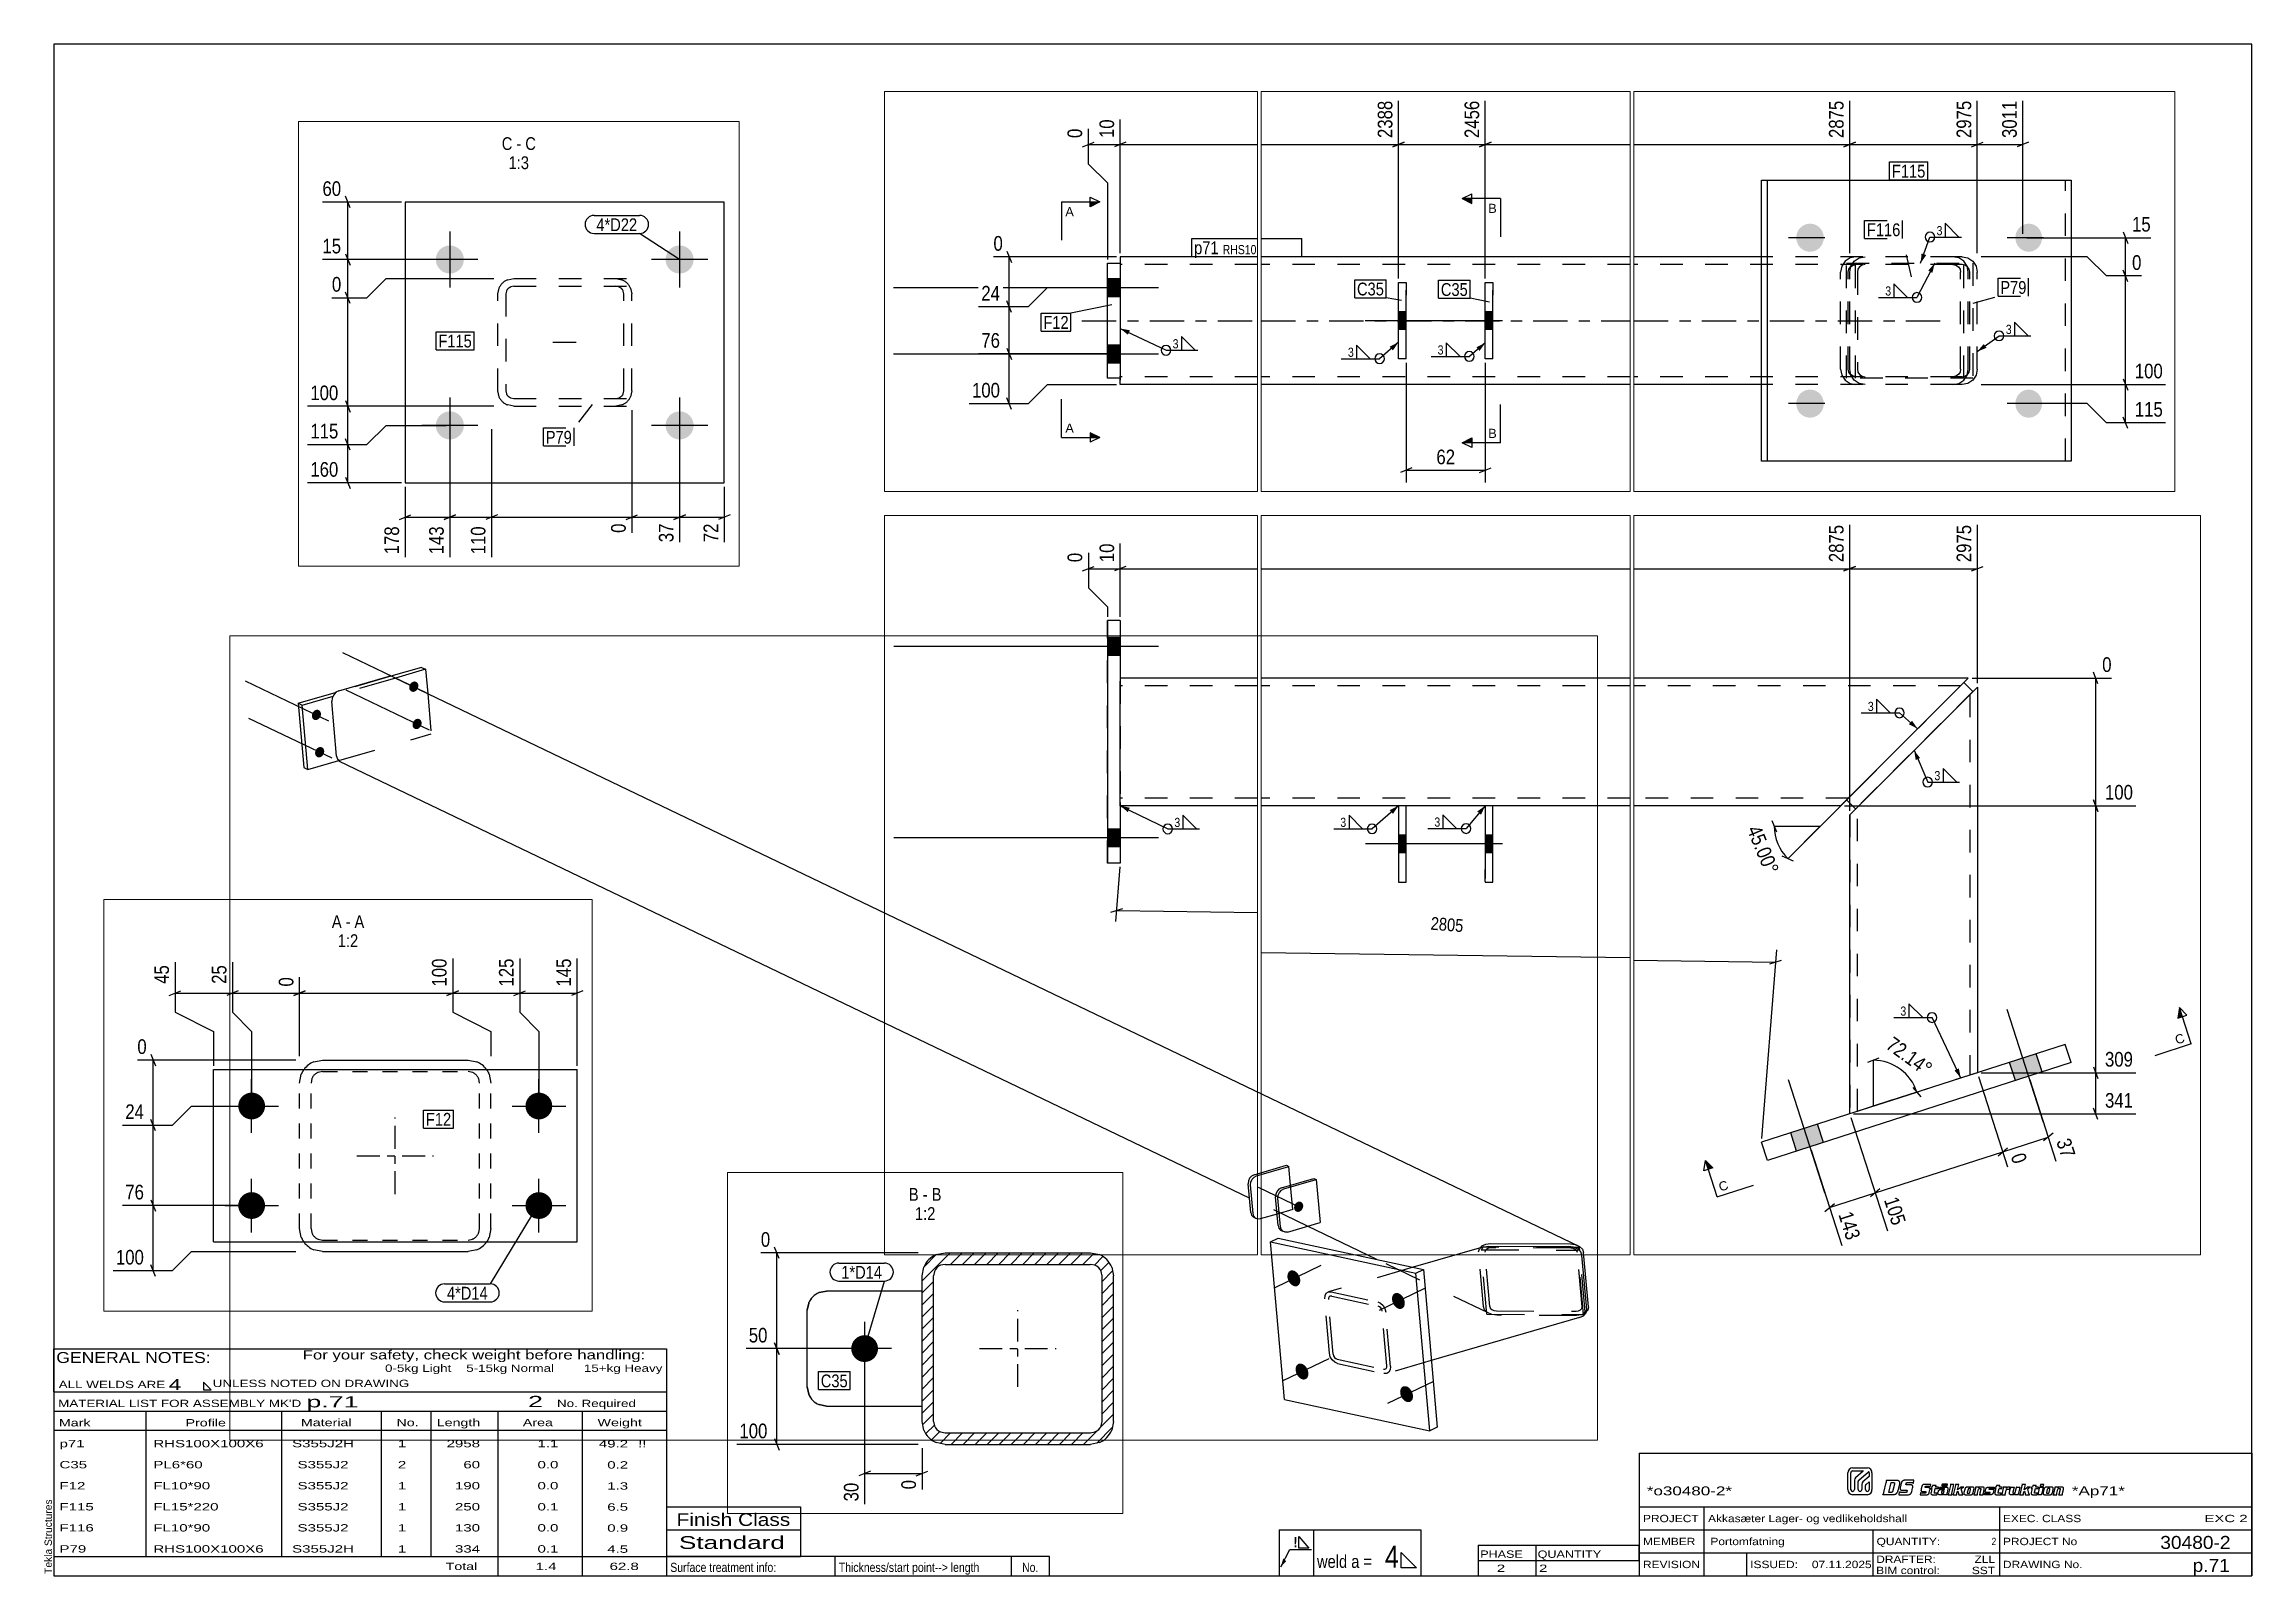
# Paper-space layout 'Layout1' of a CAD drawing. Header units: millimetres. Extents: x 2 to 579, y 5 to 405.
# The model-space entities are those that its viewports show. They can reach past a viewport. Long polylines and large blocks are cut down to what shows.
import ezdxf

# ---------------------------------------------------------------- set-up
doc = ezdxf.new("R2010")
doc.units = ezdxf.units.MM
doc.linetypes.add('DXK_LINE_DOT2', pattern=[3.9198, 1.9599, -1.9599])
doc.linetypes.add('DXK_LINE_DOT3', pattern=[5.9187, 2.979, -0.9799, 0.9799, -0.9799])
for name, color, linetype in [('GRAPHICAL_OBJECTS', 7, 'Continuous'), ('MÅLSÆTNING', 7, 'Continuous'), ('STÅL', 7, 'Continuous'), ('TEKST', 7, 'Continuous')]:
    doc.layers.add(name, color=color, linetype=linetype)
doc.layers.add('Viewport layer', color=7, linetype='Continuous', plot=False)
doc.styles.add('Arial', font='ARIAL.TTF', dxfattribs={"height": 0.2})
doc.styles.add('Arial Narrow', font='ARIALN.TTF', dxfattribs={"height": 0.2})
doc.styles.add('Arial Narrow Bold', font='ARIALNB.TTF', dxfattribs={"height": 0.2})
doc.styles.add('Arial Rounded MT Bold', font='ARLRDBD.TTF', dxfattribs={"height": 0.2})
doc.styles.add('IDAutomationHC39M', font='IDAUTOMATIONHC39M.TTF', dxfattribs={"height": 0.2})

psp = doc.layouts.get("Layout1")

# ---------------------------------------------------------------- texts
at = {"layer": 'GRAPHICAL_OBJECTS', "color": 7}
for s, height, style, width, p in [('GENERAL NOTES:', 2.8633, 'Arial Narrow', 1.4, (5.65, 60.56)), ('ALL WELDS ARE', 1.9089, 'Arial Narrow', 1.6, (6.29, 54)), ('UNLESS NOTED ON DRAWING', 1.9089, 'Arial Narrow', 1.6, (46.52, 54.28)), ('2', 2.91, 'Arial Rounded MT Bold', 1.794707, (128.86, 49.06)), ("MATERIAL LIST FOR ASSEMBLY MK'D", 1.9089, 'Arial Narrow', 1.6, (6.15, 49.06)), ('p.71', 2.912, 'Arial Rounded MT Bold', 1.794707, (70.97, 48.97)), ('No. Required', 1.9089, 'Arial Narrow', 1.6, (136.41, 49.06)), ('Mark', 1.909, 'Arial Narrow', 1.7, (6.34, 44)), ('Profile', 1.909, 'Arial Narrow', 1.7, (39.41, 44)), ('Material', 1.909, 'Arial Narrow', 1.7, (69.54, 44.06)), ('No.', 1.909, 'Arial Narrow', 1.7, (94.5, 44.06)), ('Length', 1.909, 'Arial Narrow', 1.7, (105, 44.06)), ('Area', 1.909, 'Arial Narrow', 1.7, (127.5, 44.06)), ('Weight', 1.909, 'Arial Narrow', 1.7, (147, 44.06)), ('PHASE', 1.909, 'Arial Narrow', 1.5, (377.5, 9.69)), ('QUANTITY', 1.909, 'Arial Narrow', 1.5, (392.5, 9.69))]:
    psp.add_text(s, height=height, dxfattribs=dict(at, style=style, width=width)).set_placement(p)
at = {"layer": 'GRAPHICAL_OBJECTS', "color": 7, "linetype": 'Continuous'}
for s, height, style, width, p in [('For your safety, check weight before handling:  ', 2.3861, 'Arial Narrow', 1.6, (70, 61.5)), ('0-5kg Light    5-15kg Normal        15+kg Heavy', 1.9089, 'Arial Narrow', 1.6, (91.5, 58.25)), ('4', 2.86, 'Arial Narrow', 1.794707, (35, 53.5)), ('p71', 1.909, 'Arial Narrow', 1.794707, (6.5, 38.56)), ('RHS100X100X6', 1.9089, 'Arial Narrow', 1.794707, (31, 38.56)), ('S355J2H', 1.909, 'Arial Narrow', 1.794707, (67.24, 38.56)), ('1', 1.91, 'Arial Narrow', 1.794707, (94.86, 38.56)), ('2958', 1.909, 'Arial Narrow', 1.794707, (107.58, 38.56)), ('1.1', 1.909, 'Arial Narrow', 1.794707, (131.32, 38.56)), ('49.2', 1.909, 'Arial Narrow', 1.794707, (147.34, 38.5)), ('!!', 1.909, 'Arial Narrow', 1.794707, (157.6, 38.5)), ('C35', 1.909, 'Arial Narrow', 1.794707, (6.5, 33.06)), ('PL6*60', 1.909, 'Arial Narrow', 1.794707, (31, 33.06)), ('S355J2', 1.909, 'Arial Narrow', 1.794707, (68.66, 33.06)), ('2', 1.91, 'Arial Narrow', 1.794707, (94.86, 33.06)), ('60', 1.909, 'Arial Narrow', 1.794707, (111.96, 33.06)), ('0.0', 1.909, 'Arial Narrow', 1.794707, (131.32, 33.06)), ('0.2', 1.909, 'Arial Narrow', 1.794707, (149.53, 33)), ('F12', 1.909, 'Arial Narrow', 1.794707, (6.5, 27.56)), ('FL10*90', 1.909, 'Arial Narrow', 1.794707, (31, 27.56)), ('S355J2', 1.909, 'Arial Narrow', 1.794707, (68.66, 27.56)), ('1', 1.91, 'Arial Narrow', 1.794707, (94.86, 27.56)), ('190', 1.909, 'Arial Narrow', 1.794707, (109.77, 27.56)), ('0.0', 1.909, 'Arial Narrow', 1.794707, (131.32, 27.56)), ('1.3', 1.909, 'Arial Narrow', 1.794707, (149.53, 27.5)), ('F115', 1.909, 'Arial Narrow', 1.794707, (6.5, 22.06)), ('FL15*220', 1.909, 'Arial Narrow', 1.794707, (31, 22.06)), ('S355J2', 1.909, 'Arial Narrow', 1.794707, (68.66, 22.06)), ('1', 1.91, 'Arial Narrow', 1.794707, (94.86, 22.06)), ('250', 1.909, 'Arial Narrow', 1.794707, (109.77, 22.06)), ('0.1', 1.909, 'Arial Narrow', 1.794707, (131.32, 22.06)), ('6.5', 1.909, 'Arial Narrow', 1.794707, (149.53, 22)), ('*o30480-2*', 2.333, 'IDAutomationHC39M', 1.425378, (421, 26)), ('*Ap71*', 2.333, 'IDAutomationHC39M', 1.425378, (532, 26.01)), ('F116', 1.909, 'Arial Narrow', 1.794707, (6.5, 16.56)), ('FL10*90', 1.909, 'Arial Narrow', 1.794707, (31, 16.56)), ('S355J2', 1.909, 'Arial Narrow', 1.794707, (68.66, 16.56)), ('1', 1.91, 'Arial Narrow', 1.794707, (94.86, 16.56)), ('130', 1.909, 'Arial Narrow', 1.794707, (109.77, 16.56)), ('0.0', 1.909, 'Arial Narrow', 1.794707, (131.32, 16.56)), ('0.9', 1.909, 'Arial Narrow', 1.794707, (149.53, 16.5)), ('Finish Class', 3.3405, 'Arial Narrow', 1.425378, (167.62, 18)), ('PROJECT', 1.909, 'Arial Narrow', 1.425378, (420, 19)), ('Akkasæter Lager- og vedlikeholdshall', 1.9089, 'Arial Narrow', 1.425378, (437, 19)), ('EXEC. CLASS', 1.9089, 'Arial Narrow', 1.425378, (514, 19)), ('EXC 2', 1.909, 'Arial Narrow', 1.780292, (566.64, 19)), ('P79', 1.909, 'Arial Narrow', 1.794707, (6.5, 11.06)), ('RHS100X100X6', 1.9089, 'Arial Narrow', 1.794707, (31, 11.06)), ('S355J2H', 1.909, 'Arial Narrow', 1.794707, (67.24, 11.06)), ('1', 1.91, 'Arial Narrow', 1.794707, (94.86, 11.06)), ('334', 1.909, 'Arial Narrow', 1.794707, (109.77, 11.06)), ('0.1', 1.909, 'Arial Narrow', 1.794707, (131.32, 11.06)), ('4.5', 1.909, 'Arial Narrow', 1.794707, (149.53, 11)), ('Standard', 3.34, 'Arial Narrow', 1.780292, (168.26, 12)), ('MEMBER', 1.909, 'Arial Narrow', 1.425378, (420, 13)), ('Portomfatning', 1.9089, 'Arial Narrow', 1.42538, (437.61, 13)), ('QUANTITY:', 1.909, 'Arial Narrow', 1.425378, (481, 13)), ('PROJECT No', 1.909, 'Arial Narrow', 1.425378, (514, 13)), ('30480-2', 3.397, 'Arial Rounded MT Bold', 1.1, (555.09, 12)), ('Total', 1.909, 'Arial Narrow', 1.7, (107.33, 6.5)), ('1.4', 1.909, 'Arial Narrow', 1.794707, (130.83, 6.5)), ('62.8', 1.909, 'Arial Narrow', 1.794707, (150.14, 6.5)), ('2', 1.91, 'Arial Narrow', 1.794707, (381.82, 6)), ('2', 1.91, 'Arial Narrow', 1.794707, (392.86, 6)), ('REVISION', 1.909, 'Arial Narrow', 1.425378, (420, 7)), ('ISSUED:', 1.909, 'Arial Narrow', 1.425378, (448, 7)), ('07.11.2025', 1.909, 'Arial Narrow', 1.425378, (464.11, 7)), ('DRAFTER:', 1.909, 'Arial Narrow', 1.425378, (480.91, 8.35)), ('BIM control:', 1.9089, 'Arial Narrow', 1.425378, (480.9, 5.44)), ('SST', 1.909, 'Arial Narrow', 1.425378, (505.88, 5.43)), ('ZLL', 1.909, 'Arial Narrow', 1.425378, (506.58, 8.35)), ('DRAWING No.', 1.9089, 'Arial Narrow', 1.425378, (514, 7)), ('p.71', 3.397, 'Arial Rounded MT Bold', 1.1, (563.53, 6))]:
    psp.add_text(s, height=height, dxfattribs=dict(at, style=style, width=width)).set_placement(p)
at = {"layer": 'GRAPHICAL_OBJECTS', "color": 174, "linetype": 'Continuous', "style": 'Arial'}
psp.add_text('Tekla Structures', height=1.9102, rotation=90, dxfattribs=at).set_placement((4.5, 5.5))
at = {"layer": 'GRAPHICAL_OBJECTS', "color": 2, "linetype": 'Continuous', "style": 'Arial Narrow Bold', "width": 0.99921}
psp.add_text('!', height=2.73, dxfattribs=at).set_placement((328.73, 12.42))
at = {"layer": 'GRAPHICAL_OBJECTS', "color": 7, "linetype": 'Continuous', "style": 'Arial Narrow'}
for s, height, p in [('4', 5.73, (352.61, 7.11)), ('2', 1.91, (511.03, 13)), ('Surface treatment info:', 2.3861, (166, 6)), ('Thickness/start point--> length', 2.3861, (210, 6)), ('weld a =', 3.34, (334.88, 7.06))]:
    psp.add_text(s, height=height, dxfattribs=at).set_placement(p)
at = {"layer": 'GRAPHICAL_OBJECTS', "color": 7, "style": 'Arial Narrow'}
psp.add_text('No.', height=2.386, dxfattribs=at).set_placement((257.87, 6))

msp = doc.modelspace()

# ---------------------------------------------------------------- hatches: boundary and pattern name
at = {"layer": 'STÅL', "linetype": 'Continuous'}
for color, points in [(96, [(30615.7, 986.2), (30616.4, 987.4), (30617.4, 988.5), (30618.5, 989.4), (30619.6, 990), (30620.9, 990.4), (30622.1, 990.5), (30623.3, 990.2), (30624.4, 989.7), (30625.3, 988.9), (30626, 987.9), (30626.5, 986.7), (30626.8, 985.4), (30626.8, 984), (30626.5, 982.6), (30626, 981.2), (30625.2, 980), (30624.3, 978.9), (30623.2, 978), (30622, 977.4), (30620.8, 977), (30619.5, 976.9), (30618.4, 977.2), (30617.3, 977.7), (30616.4, 978.5), (30615.6, 979.5), (30615.1, 980.7), (30614.9, 982), (30614.9, 983.4), (30615.2, 984.8)]), (96, [(30488.5, 949.3), (30489.3, 950.5), (30490.2, 951.6), (30491.3, 952.5), (30492.5, 953.2), (30493.7, 953.5), (30494.9, 953.6), (30496.1, 953.4), (30497.2, 952.8), (30498.1, 952.1), (30498.8, 951.1), (30499.3, 949.9), (30499.6, 948.5), (30499.6, 947.1), (30499.3, 945.7), (30498.8, 944.4), (30498, 943.1), (30497.1, 942), (30496, 941.1), (30494.8, 940.5), (30493.6, 940.1), (30492.4, 940.1), (30491.2, 940.3), (30490.1, 940.8), (30489.2, 941.6), (30488.5, 942.6), (30488, 943.8), (30487.7, 945.1), (30487.7, 946.5), (30488, 947.9)]), (96, [(30620, 937.5), (30620.7, 938.7), (30621.6, 939.8), (30622.7, 940.7), (30623.9, 941.4), (30625.1, 941.7), (30626.4, 941.8), (30627.6, 941.6), (30628.6, 941), (30629.6, 940.3), (30630.3, 939.3), (30630.8, 938.1), (30631, 936.7), (30631, 935.3), (30630.7, 933.9), (30630.2, 932.6), (30629.5, 931.3), (30628.5, 930.2), (30627.5, 929.3), (30626.3, 928.7), (30625, 928.3), (30623.8, 928.3), (30622.6, 928.5), (30621.5, 929), (30620.6, 929.8), (30619.9, 930.8), (30619.4, 932), (30619.2, 933.3), (30619.2, 934.7), (30619.4, 936.1)]), (96, [(30492.8, 900.6), (30493.5, 901.9), (30494.5, 903), (30495.5, 903.8), (30496.7, 904.5), (30498, 904.8), (30499.2, 904.9), (30500.4, 904.7), (30501.5, 904.2), (30502.4, 903.4), (30503.1, 902.4), (30503.6, 901.2), (30503.8, 899.9), (30503.8, 898.5), (30503.6, 897), (30503, 895.7), (30502.3, 894.4), (30501.4, 893.3), (30500.3, 892.4), (30499.1, 891.8), (30497.9, 891.4), (30496.6, 891.4), (30495.4, 891.6), (30494.4, 892.1), (30493.4, 892.9), (30492.7, 893.9), (30492.2, 895.1), (30492, 896.4), (30492, 897.8), (30492.3, 899.2)]), (96, [(9526.1, 469.9), (9526.1, 483.9), (9516.1, 483.9), (9516.1, 469.9)]), (96, [(9526.1, 469.9), (9526.1, 483.9), (9516.1, 483.9), (9516.1, 469.9)]), (96, [(9526.1, 319.9), (9526.1, 333.9), (9516.1, 333.9), (9516.1, 319.9)]), (96, [(9526.1, 319.9), (9526.1, 333.9), (9516.1, 333.9), (9516.1, 319.9)]), (96, [(11910.1, 314.9), (11910.1, 328.9), (11904.1, 328.9), (11904.1, 314.9)]), (96, [(11978.1, 314.9), (11978.1, 328.9), (11972.1, 328.9), (11972.1, 314.9)]), (96, [(31771, 307.1), (31771.8, 308.3), (31772.7, 309.4), (31773.8, 310.3), (31775, 310.9), (31776.2, 311.3), (31777.5, 311.4), (31778.7, 311.1), (31779.7, 310.6), (31780.6, 309.8), (31781.4, 308.8), (31781.9, 307.6), (31782.1, 306.3), (31782.1, 304.9), (31781.8, 303.5), (31781.3, 302.1), (31780.6, 300.9), (31779.6, 299.8), (31778.6, 298.9), (31777.4, 298.3), (31776.1, 297.9), (31774.9, 297.8), (31773.7, 298.1), (31772.6, 298.6), (31771.7, 299.4), (31771, 300.4), (31770.5, 301.5), (31770.2, 302.9), (31770.3, 304.3), (31770.5, 305.7)]), (4, [(37630.6, 229.4, -1), (37630.6, 251.4, -1)]), (4, [(37810.6, 229.4, -1), (37810.6, 251.4, -1)]), (4, [(31776.8, 214.4), (31777.6, 212.3), (31778.1, 210.1), (31778.3, 207.9), (31778, 205.9), (31777.5, 204.2), (31776.5, 202.7), (31775.3, 201.6), (31773.9, 200.9), (31772.3, 200.6), (31770.6, 200.8), (31768.8, 201.5), (31767.1, 202.6), (31765.5, 204), (31764.1, 205.8), (31763, 207.8), (31762.1, 209.9), (31761.6, 212.1), (31761.5, 214.2), (31761.7, 216.2), (31762.3, 218), (31763.2, 219.5), (31764.4, 220.6), (31765.9, 221.3), (31767.5, 221.5), (31769.2, 221.3), (31771, 220.7), (31772.7, 219.6), (31774.2, 218.1), (31775.6, 216.4)]), (4, [(3007.8, 198.9), (3008.1, 201.2), (3008.8, 203.4), (3009.9, 205.4), (3011.4, 207.1), (3013.2, 208.4), (3015.3, 209.4), (3017.5, 209.8), (3019.8, 209.8), (3022, 209.4), (3024.1, 208.4), (3025.9, 207.1), (3027.4, 205.4), (3028.5, 203.4), (3029.2, 201.2), (3029.5, 198.9), (3029.2, 196.6), (3028.5, 194.4), (3027.4, 192.4), (3025.9, 190.7), (3024.1, 189.4), (3022, 188.4), (3019.8, 188), (3017.5, 188), (3015.3, 188.4), (3013.2, 189.4), (3011.4, 190.7), (3009.9, 192.4), (3008.8, 194.4), (3008.1, 196.6)]), (4, [(3179.5, 198.9), (3179.7, 201.2), (3180.4, 203.4), (3181.5, 205.4), (3183, 207.1), (3184.7, 208.4), (3186.7, 209.4), (3188.9, 209.8), (3191.1, 209.8), (3193.2, 209.4), (3195.2, 208.4), (3197, 207.1), (3198.4, 205.4), (3199.5, 203.4), (3200.2, 201.2), (3200.4, 198.9), (3200.2, 196.6), (3199.5, 194.4), (3198.4, 192.4), (3197, 190.7), (3195.2, 189.4), (3193.2, 188.4), (3191.1, 188), (3188.9, 188), (3186.7, 188.4), (3184.7, 189.4), (3183, 190.7), (3181.5, 192.4), (3180.4, 194.4), (3179.7, 196.6)]), (4, [(31913.3, 184.9), (31914.2, 182.8), (31914.7, 180.6), (31914.8, 178.4), (31914.6, 176.4), (31914, 174.6), (31913.1, 173.2), (31911.9, 172.1), (31910.5, 171.4), (31908.8, 171.1), (31907.1, 171.3), (31905.4, 172), (31903.6, 173), (31902.1, 174.5), (31900.7, 176.2), (31899.5, 178.2), (31898.7, 180.4), (31898.2, 182.6), (31898, 184.7), (31898.3, 186.7), (31898.8, 188.5), (31899.8, 190), (31901, 191.1), (31902.4, 191.8), (31904, 192), (31905.8, 191.8), (31907.5, 191.2), (31909.2, 190.1), (31910.8, 188.6), (31912.2, 186.9)]), (96, [(184.7, 152.9), (184.7, 166.9), (174.7, 166.9), (174.7, 152.9)]), (96, [(184.7, 152.9), (184.7, 166.9), (174.7, 166.9), (174.7, 152.9)]), (4, [(12520.9, 136.5), (12541.8, 143.3), (12537.2, 157.6), (12516.3, 150.8)]), (4, [(12520.9, 136.5), (12541.8, 143.3), (12537.2, 157.6), (12516.3, 150.8)]), (96, [(2562.7, 140.9), (2562.7, 126.9), (2568.7, 126.9), (2568.7, 140.9)]), (96, [(2630.7, 140.9), (2630.7, 126.9), (2636.7, 126.9), (2636.7, 140.9)]), (4, [(37630.6, 99.4, -1), (37630.6, 121.4, -1)]), (4, [(37810.6, 99.4, -1), (37810.6, 121.4, -1)]), (96, [(184.7, 100.9), (184.7, 114.9), (174.7, 114.9), (174.7, 100.9)]), (96, [(184.7, 100.9), (184.7, 114.9), (174.7, 114.9), (174.7, 100.9)]), (96, [(23416.8, 114.1, -1), (23416.8, 100.1, -1)]), (96, [(23566.8, 114.1, -1), (23566.8, 100.1, -1)]), (4, [(12349.5, 81.3), (12370.5, 88.1), (12365.9, 102.4), (12344.9, 95.6)]), (4, [(12349.5, 81.3), (12370.5, 88.1), (12365.9, 102.4), (12344.9, 95.6)]), (96, [(17949.9, 79.1, -1), (17949.9, 93.1, -1)]), (4, [(31787.4, 92.7), (31788.3, 90.6), (31788.8, 88.4), (31788.9, 86.2), (31788.7, 84.2), (31788.1, 82.5), (31787.2, 81), (31786, 79.9), (31784.5, 79.2), (31782.9, 78.9), (31781.2, 79.1), (31779.4, 79.8), (31777.7, 80.9), (31776.2, 82.3), (31774.8, 84.1), (31773.6, 86.1), (31772.8, 88.2), (31772.3, 90.4), (31772.1, 92.5), (31772.4, 94.5), (31772.9, 96.3), (31773.9, 97.8), (31775.1, 98.9), (31776.5, 99.6), (31778.1, 99.8), (31779.8, 99.6), (31781.6, 99), (31783.3, 97.9), (31784.9, 96.5), (31786.3, 94.7)]), (4, [(3007.8, 68.9), (3008.1, 71.2), (3008.8, 73.4), (3009.9, 75.4), (3011.4, 77.1), (3013.2, 78.4), (3015.3, 79.4), (3017.5, 79.8), (3019.8, 79.8), (3022, 79.4), (3024.1, 78.4), (3025.9, 77.1), (3027.4, 75.4), (3028.5, 73.4), (3029.2, 71.2), (3029.5, 68.9), (3029.2, 66.6), (3028.5, 64.4), (3027.4, 62.4), (3025.9, 60.7), (3024.1, 59.4), (3022, 58.4), (3019.8, 58), (3017.5, 58), (3015.3, 58.4), (3013.2, 59.4), (3011.4, 60.7), (3009.9, 62.4), (3008.8, 64.4), (3008.1, 66.6)]), (4, [(3179.5, 68.9), (3179.7, 71.2), (3180.4, 73.4), (3181.5, 75.4), (3183, 77.1), (3184.7, 78.4), (3186.7, 79.4), (3188.9, 79.8), (3191.1, 79.8), (3193.2, 79.4), (3195.2, 78.4), (3197, 77.1), (3198.4, 75.4), (3199.5, 73.4), (3200.2, 71.2), (3200.4, 68.9), (3200.2, 66.6), (3199.5, 64.4), (3198.4, 62.4), (3197, 60.7), (3195.2, 59.4), (3193.2, 58.4), (3191.1, 58), (3188.9, 58), (3186.7, 58.4), (3184.7, 59.4), (3183, 60.7), (3181.5, 62.4), (3180.4, 64.4), (3179.7, 66.6)]), (4, [(31924, 63.2), (31924.8, 61.1), (31925.3, 58.9), (31925.5, 56.7), (31925.2, 54.7), (31924.7, 52.9), (31923.8, 51.5), (31922.5, 50.4), (31921.1, 49.7), (31919.5, 49.4), (31917.8, 49.6), (31916, 50.3), (31914.3, 51.3), (31912.7, 52.8), (31911.3, 54.6), (31910.2, 56.5), (31909.3, 58.7), (31908.8, 60.9), (31908.7, 63), (31908.9, 65), (31909.5, 66.8), (31910.4, 68.3), (31911.6, 69.4), (31913.1, 70.1), (31914.7, 70.3), (31916.4, 70.1), (31918.2, 69.5), (31919.9, 68.4), (31921.4, 66.9), (31922.8, 65.2)]), (96, [(23416.8, 62.1, -1), (23416.8, 48.1, -1)]), (96, [(23566.8, 62.1, -1), (23566.8, 48.1, -1)])]:
    msp.add_hatch(color=color, dxfattribs=at).paths.add_polyline_path(points)
h = msp.add_hatch(dxfattribs=at)
h.set_pattern_fill('', scale=1.4, style=0, pattern_type=0)
h.set_pattern_definition([(45, (17987.31, 135.2017), (-3.14309, 3.14309), [])])
h.paths.add_polyline_path([(17991.9, 136.1), (17987.3, 135.2), (17983.4, 132.6), (17980.8, 128.7), (17979.9, 124.1), (17979.9, 48.1), (17980.8, 43.5), (17983.4, 39.6), (17987.3, 37), (17991.9, 36.1), (18067.9, 36.1), (18072.5, 37), (18076.4, 39.6), (18079, 43.5), (18079.9, 48.1), (18079.9, 124.1), (18079, 128.7), (18076.4, 132.6), (18072.5, 135.2), (18067.9, 136.1)])
h.paths.add_polyline_path([(18070.2, 129.7), (18072.1, 128.4), (18073.4, 126.4), (18073.9, 124.1), (18073.9, 48.1), (18073.4, 45.8), (18072.1, 43.9), (18070.2, 42.6), (18067.9, 42.1), (17991.9, 42.1), (17989.6, 42.6), (17987.7, 43.9), (17986.4, 45.8), (17985.9, 48.1), (17985.9, 124.1), (17986.4, 126.4), (17987.7, 128.4), (17989.6, 129.7), (17991.9, 130.1), (18067.9, 130.1)])
at = {"layer": 'TEKST', "linetype": 'Continuous'}
for color, points in [(3, [(12439.9, 418.5), (12444.3, 412.2), (12437.4, 415.7)]), (3, [(12442.8, 387.7), (12441.6, 395.3), (12446.2, 389.2)]), (3, [(9532, 346.9), (9526.1, 351.9), (9533.6, 350.3)]), (3, [(11897.2, 348.4), (11904.1, 351.9), (11899.7, 345.5)]), (3, [(11965.8, 347.4), (11972.1, 351.9), (11968.7, 344.9)]), (30, [(161.2, 223.2), (161.2, 227), (168.7, 227)]), (30, [(2620.2, 229.6), (2620.2, 225.8), (2612.7, 229.6)]), (3, [(3109.6, 185.3), (3105.3, 178.9), (3106, 186.6)]), (30, [(12651.8, 186.6), (12648.2, 185.4), (12649.5, 193.7)]), (3, [(3111.2, 173.1), (3116.3, 178.9), (3114.5, 171.4)]), (3, [(12476.6, 146.1), (12478.1, 138.5), (12473.2, 144.5)]), (3, [(190.7, 122.9), (184.7, 127.8), (192.3, 126.3)]), (3, [(2555.8, 113.5), (2562.7, 117), (2558.3, 110.6)]), (3, [(2623.8, 113), (2630.7, 116.5), (2626.2, 110.2)]), (3, [(3156.9, 112.6), (3149.7, 109.7), (3154.7, 115.6)]), (30, [(12283.8, 68.1), (12280.3, 66.9), (12278, 74)]), (30, [(161.2, 42.3), (161.2, 46.1), (168.7, 42.3)])]:
    msp.add_hatch(color=color, dxfattribs=at).paths.add_polyline_path(points)

# ---------------------------------------------------------------- linework, layer by layer
at = {"layer": 'MÅLSÆTNING', "color": 7, "linetype": 'Continuous'}
for p, q in [((12391.1, 347.8), (12391.1, 572)), ((12391.1, 347.8), (12391.1, 572)), ((12491.1, 447.8), (12491.1, 572)), ((9526.1, 499.9), (9526.1, 557.4)), ((9526.1, 499.9), (9526.1, 557.4)), ((9501.1, 550), (9501.1, 522.6)), ((9496.6, 535.8), (9505.6, 539.4)), ((9501.1, 537.6), (9526.1, 537.6)), ((9530.6, 539.4), (9521.6, 535.8)), ((9530.6, 539.4), (9521.6, 535.8)), ((9526.1, 537.6), (12391.1, 537.6)), ((12395.6, 539.4), (12386.6, 535.8)), ((12386.6, 535.8), (12395.6, 539.4)), ((12391.1, 537.6), (12491.1, 537.6)), ((12486.6, 535.8), (12495.6, 539.4)), ((9501.1, 522.6), (9516.1, 507.6)), ((9516.1, 507.6), (9516.1, 499.9)), ((12481.9, 449.8), (12342.5, 310.4)), ((12487, 451.9), (12596.2, 451.9)), ((12585.6, 447.4), (12582, 456.4)), ((12583.8, 351.9), (12583.8, 451.9)), ((12387, 351.9), (12615.2, 351.9)), ((12387, 351.9), (12615.2, 351.9)), ((12582, 356.4), (12585.6, 347.4)), ((12585.6, 347.4), (12582, 356.4)), ((12330.2, 340.4), (12333.8, 331.4)), ((12332, 335.9), (12368, 335.9)), ((12342.5, 310.4), (12368, 335.9)), ((12347, 308.5), (12338.1, 312.3)), ((2562.7, 166.9), (2562.7, 306.2)), ((2562.7, 166.9), (2562.7, 306.2)), ((2630.7, 166.9), (2630.7, 306.2)), ((2630.7, 166.9), (2630.7, 306.2)), ((3049.7, 186.9), (3049.7, 306.2)), ((3149.7, 186.9), (3149.7, 306.2)), ((3185.4, 201.9), (3185.4, 306.2)), ((9525.8, 303.9), (9522.5, 261.3)), ((184.7, 186.9), (184.7, 291.6)), ((37552.4, 280.9), (37548.8, 289.9)), ((159.7, 284.3), (159.7, 256.9)), ((37592.6, 285.4), (37530.8, 285.4)), ((37550.6, 240.4), (37550.6, 285.4)), ((155.2, 270.1), (164.2, 273.7)), ((159.7, 271.9), (184.7, 271.9)), ((189.2, 273.7), (180.2, 270.1)), ((2567.2, 273.7), (2558.2, 270.1)), ((2558.2, 270.1), (2567.2, 273.7)), ((2562.7, 271.9), (2630.7, 271.9)), ((2635.2, 273.7), (2626.2, 270.1)), ((2626.2, 270.1), (2635.2, 273.7)), ((2630.7, 271.9), (3049.7, 271.9)), ((3045.2, 270.1), (3054.2, 273.7)), ((3145.2, 270.1), (3154.2, 273.7)), ((3189.9, 273.7), (3180.9, 270.1)), ((9527.8, 271.1), (9518.5, 268.2)), ((9523.2, 269.7), (12333.1, 229.3)), ((159.7, 256.9), (174.7, 241.9)), ((37548.8, 244.9), (37552.4, 235.9)), ((37548.8, 244.9), (37552.4, 235.9)), ((174.7, 241.9), (174.7, 181.9)), ((12322.3, 91.2), (12333.9, 238.9)), ((12328.5, 227.9), (12337.7, 230.8)), ((37627.6, 240.4), (37530.8, 240.4)), ((37627.6, 240.4), (37530.8, 240.4)), ((37565.6, 210.4), (37580.6, 225.4)), ((37565.6, 210.4), (37580.6, 225.4)), ((37580.6, 225.4), (37665.1, 225.4)), ((37580.6, 225.4), (37665.1, 225.4)), ((37538.2, 210.4), (37565.6, 210.4)), ((37552.4, 205.9), (37548.8, 214.9)), ((37550.6, 125.4), (37550.6, 210.4)), ((3188.4, 198.9), (3285.5, 198.9)), ((3264, 203.4), (3267.6, 194.4)), ((96, 188.4), (99.6, 179.4)), ((181.7, 183.9), (85.4, 183.9)), ((97.8, 144.9), (97.8, 183.9)), ((3235.8, 183.9), (3152.7, 183.9)), ((3235.8, 183.9), (3152.7, 183.9)), ((3250.8, 168.9), (3235.8, 183.9)), ((3250.8, 168.9), (3235.8, 183.9)), ((3267.6, 164.4), (3264, 173.4)), ((23376.8, 182.2), (23376.8, 156.1)), ((23406.8, 182.2), (23406.8, 156.1)), ((23441.8, 133.1), (23441.8, 174.4)), ((23441.8, 133.1), (23441.8, 174.4)), ((23521.8, 184.1), (23521.8, 156.1)), ((23521.8, 184.1), (23521.8, 156.1)), ((23556.8, 184.1), (23556.8, 156.1)), ((23556.8, 184.1), (23556.8, 156.1)), ((23586.8, 128.1), (23586.8, 184.1)), ((3278.2, 168.9), (3250.8, 168.9)), ((3265.8, 83.9), (3265.8, 168.9)), ((23373.8, 164.9), (23379.8, 167.3)), ((23376.8, 166.1), (23406.8, 166.1)), ((23409.8, 167.3), (23403.8, 164.9)), ((23444.8, 167.3), (23438.8, 164.9)), ((23438.8, 164.9), (23444.8, 167.3)), ((23441.8, 166.1), (23521.8, 166.1)), ((23524.8, 167.3), (23518.8, 164.9)), ((23518.8, 164.9), (23524.8, 167.3)), ((23521.8, 166.1), (23556.8, 166.1)), ((23553.8, 164.9), (23559.8, 167.3)), ((23553.8, 164.9), (23559.8, 167.3)), ((23556.8, 166.1), (23586.8, 166.1)), ((23589.8, 167.3), (23583.8, 164.9)), ((112.8, 144.9), (127.8, 159.9)), ((112.8, 144.9), (127.8, 159.9)), ((127.8, 159.9), (181.7, 159.9)), ((127.8, 159.9), (181.7, 159.9)), ((12414, 154.2), (12405, 150.6)), ((12409.5, 152.4), (12409.5, 116.4)), ((23376.8, 156.1), (23396.8, 146.1)), ((23406.8, 156.1), (23416.8, 146.1)), ((23406.8, 156.1), (23416.8, 146.1)), ((23521.8, 156.1), (23541.8, 146.1)), ((23521.8, 156.1), (23541.8, 146.1)), ((23556.8, 156.1), (23566.8, 146.1)), ((23556.8, 156.1), (23566.8, 146.1)), ((73.7, 144.9), (112.8, 144.9)), ((73.7, 144.9), (112.8, 144.9)), ((99.6, 140.4), (96, 149.4)), ((99.6, 140.4), (96, 149.4)), ((12492, 139.8), (12514.8, 69)), ((12492, 139.8), (12514.8, 69)), ((12494.1, 142.7), (12615.2, 142.7)), ((12582, 147.2), (12585.6, 138.2)), ((12583.8, 110.5), (12583.8, 142.7)), ((17905.2, 133.1), (17902.8, 139.1)), ((23396.8, 146.1), (23396.8, 128.1)), ((23416.8, 146.1), (23416.8, 109.1)), ((23416.8, 146.1), (23416.8, 109.1)), ((23541.8, 146.1), (23541.8, 133.1)), ((23541.8, 146.1), (23541.8, 133.1)), ((23566.8, 146.1), (23566.8, 109.1)), ((23566.8, 146.1), (23566.8, 109.1)), ((12393.9, 111.4), (12443.7, 127.4)), ((12443.7, 127.4), (12409.5, 116.4)), ((12440.6, 131.2), (12446.8, 123.7)), ((12532.3, 137.1), (12552.7, 73.5)), ((17977.9, 136.1), (17895.7, 136.1)), ((17904, 86.1), (17904, 136.1)), ((23439.8, 131.1), (23357.1, 131.1)), ((23364.2, 134.1), (23366.6, 128.1)), ((23365.4, 97.1), (23365.4, 131.1)), ((37548.8, 129.9), (37552.4, 120.9)), ((37548.8, 129.9), (37552.4, 120.9)), ((37665.1, 125.4), (37519.2, 125.4)), ((37665.1, 125.4), (37519.2, 125.4)), ((37773.2, 122.4), (37773.2, 26.2)), ((37773.2, 122.4), (37773.2, 26.2)), ((181.7, 107.9), (73.7, 107.9)), ((96, 112.4), (99.6, 103.4)), ((97.8, 68.9), (97.8, 107.9)), ((12392, 107.6), (12420.6, 18.7)), ((12392, 107.6), (12420.6, 18.7)), ((12394.1, 110.5), (12615.2, 110.5)), ((12585.6, 106), (12582, 115)), ((23375.4, 97.1), (23385.4, 107.1)), ((23375.4, 97.1), (23385.4, 107.1)), ((23385.4, 107.1), (23414.8, 107.1)), ((23385.4, 107.1), (23414.8, 107.1)), ((37565.6, 95.4), (37580.6, 110.4)), ((37565.6, 95.4), (37580.6, 110.4)), ((37580.6, 110.4), (37627.6, 110.4)), ((37580.6, 110.4), (37627.6, 110.4)), ((37630.6, 107.4), (37630.6, 7.2)), ((37630.6, 107.4), (37630.6, 7.2)), ((37663.3, 107.4), (37663.3, 7.2)), ((37663.3, 107.4), (37663.3, 7.2)), ((37810.6, 107.4), (37810.6, 18.9)), ((2568.7, 100.9), (2568.7, 7.2)), ((2630.7, 100.9), (2630.7, 7.2)), ((12511, 80.8), (12546.7, 92.3)), ((12550.4, 95.4), (12542.9, 89.2)), ((23349.3, 97.1), (23375.4, 97.1)), ((23349.3, 97.1), (23375.4, 97.1)), ((23366.6, 94.1), (23364.2, 100.1)), ((23366.6, 94.1), (23364.2, 100.1)), ((23365.4, 55.1), (23365.4, 97.1)), ((37519.2, 95.4), (37565.6, 95.4)), ((37552.4, 90.9), (37548.8, 99.9)), ((37550.6, 65.4), (37550.6, 95.4)), ((112.8, 68.9), (127.8, 83.9)), ((127.8, 83.9), (181.7, 83.9)), ((3152.7, 83.9), (3297.2, 83.9)), ((3152.7, 83.9), (3297.2, 83.9)), ((3264, 88.4), (3267.6, 79.4)), ((3264, 88.4), (3267.6, 79.4)), ((3265.8, 53.9), (3265.8, 83.9)), ((12360.9, 81.9), (12385, 7.2)), ((12411, 48.6), (12511, 80.8)), ((12507.3, 77.7), (12514.7, 83.9)), ((12507.3, 77.7), (12514.7, 83.9)), ((17947.9, 86.1), (17888, 86.1)), ((17947.9, 86.1), (17888, 86.1)), ((17902.8, 89.1), (17905.2, 83.1)), ((17905.2, 83.1), (17902.8, 89.1)), ((17904, 36.1), (17904, 86.1)), ((17949.9, 84.1), (17949.9, 4.8)), ((99.6, 64.4), (96, 73.4)), ((37548.8, 69.9), (37552.4, 60.9)), ((66.4, 68.9), (112.8, 68.9)), ((3235.8, 68.9), (3188.4, 68.9)), ((3250.8, 53.9), (3235.8, 68.9)), ((3267.6, 49.4), (3264, 58.4)), ((23364.2, 58.1), (23366.6, 52.1)), ((23364.2, 58.1), (23366.6, 52.1)), ((37592.6, 65.4), (37519.2, 65.4)), ((37595.6, 62.4), (37595.6, 7.2)), ((37845.6, 62.4), (37845.6, 18.9)), ((3297.2, 53.9), (3250.8, 53.9)), ((12375.3, 37.1), (12411, 48.6)), ((12414.7, 51.7), (12407.3, 45.5)), ((12414.7, 51.7), (12407.3, 45.5)), ((23414.8, 55.1), (23349.3, 55.1)), ((23414.8, 55.1), (23349.3, 55.1)), ((23365.4, 21.1), (23365.4, 55.1)), ((12371.6, 34), (12379.1, 40.2)), ((17977.9, 36.1), (17883.1, 36.1)), ((17902.8, 39.1), (17905.2, 33.1)), ((37591.1, 36.8), (37600.1, 40.4)), ((37595.6, 38.6), (37630.6, 38.6)), ((37626.1, 36.8), (37635.1, 40.4)), ((37635.1, 40.4), (37626.1, 36.8)), ((37630.6, 38.6), (37663.3, 38.6)), ((37667.8, 40.4), (37658.8, 36.8)), ((37667.8, 40.4), (37658.8, 36.8)), ((37663.3, 38.6), (37773.2, 38.6)), ((37768.7, 36.8), (37777.7, 40.4)), ((37768.7, 36.8), (37777.7, 40.4)), ((37773.2, 38.6), (37810.6, 38.6)), ((37815.1, 40.4), (37806.1, 36.8)), ((37850.1, 40.4), (37841.1, 36.8)), ((17979.9, 34.1), (17979.9, 12.6)), ((23366.6, 18.1), (23364.2, 24.1)), ((23375.4, 21.1), (23385.4, 31.1)), ((23385.4, 31.1), (23439.8, 31.1)), ((2573.2, 18.6), (2564.2, 15)), ((2568.7, 16.8), (2630.7, 16.8)), ((2626.2, 15), (2635.2, 18.6)), ((17952.9, 22.1), (17946.9, 19.7)), ((17949.9, 20.9), (17979.9, 20.9)), ((17976.9, 19.7), (17982.9, 22.1)), ((23344.5, 21.1), (23375.4, 21.1))]:
    msp.add_line(p, q, dxfattribs=at)
for centre, start, end in [((12368, 335.9), 180, 225), ((12409.5, 116.4), 17.8568, 90)]:
    msp.add_arc(centre, 36, start, end, dxfattribs=at)
at = {"layer": 'STÅL', "color": 96, "linetype": 'Continuous'}
for p, q in [((30527.8, 1028.3), (30636.5, 976.2)), ((30400.7, 991.5), (30509.4, 939.3)), ((30532.1, 979.7), (30640.8, 927.5)), ((30404.9, 942.8), (30513.6, 890.6)), ((9348.6, 476.9), (9556.1, 476.9)), ((9348.6, 476.9), (9556.1, 476.9)), ((9516.1, 483.9), (9526.1, 483.9)), ((9516.1, 483.9), (9526.1, 483.9)), ((9516.1, 469.9), (9526.1, 469.9)), ((9516.1, 469.9), (9526.1, 469.9)), ((9348.6, 326.9), (9556.1, 326.9)), ((9348.6, 326.9), (9556.1, 326.9)), ((9516.1, 333.9), (9526.1, 333.9)), ((9516.1, 333.9), (9526.1, 333.9)), ((11910.1, 328.9), (11904.1, 328.9)), ((11978.1, 328.9), (11972.1, 328.9)), ((31780.1, 302.7), (31723.8, 329.7)), ((9516.1, 319.9), (9526.1, 319.9)), ((9516.1, 319.9), (9526.1, 319.9)), ((11985.6, 321.9), (11878.1, 321.9)), ((11910.1, 314.9), (11904.1, 314.9)), ((11978.1, 314.9), (11972.1, 314.9)), ((174.7, 166.9), (184.7, 166.9)), ((174.7, 166.9), (184.7, 166.9)), ((7.2, 159.9), (214.7, 159.9)), ((7.2, 159.9), (214.7, 159.9)), ((174.7, 152.9), (184.7, 152.9)), ((174.7, 152.9), (184.7, 152.9)), ((2568.7, 140.9), (2562.7, 140.9)), ((2636.7, 140.9), (2630.7, 140.9)), ((2644.2, 133.9), (2536.7, 133.9)), ((2568.7, 126.9), (2562.7, 126.9)), ((2636.7, 126.9), (2630.7, 126.9)), ((23416.8, 93.1), (23416.8, 121.1)), ((23566.8, 93.1), (23566.8, 121.1)), ((7.2, 107.9), (214.7, 107.9)), ((7.2, 107.9), (214.7, 107.9)), ((174.7, 114.9), (184.7, 114.9)), ((174.7, 114.9), (184.7, 114.9)), ((23402.8, 107.1), (23430.8, 107.1)), ((23552.8, 107.1), (23580.8, 107.1)), ((174.7, 100.9), (184.7, 100.9)), ((174.7, 100.9), (184.7, 100.9)), ((17949.9, 100.1), (17949.9, 72.1)), ((17963.9, 86.1), (17935.9, 86.1)), ((23416.8, 41.1), (23416.8, 69.1)), ((23566.8, 41.1), (23566.8, 69.1)), ((23402.8, 55.1), (23430.8, 55.1)), ((23552.8, 55.1), (23580.8, 55.1))]:
    msp.add_line(p, q, dxfattribs=at)
at = {"layer": 'STÅL', "color": 2, "linetype": 'Continuous'}
for p, q in [((30631, 1008.9), (30591, 997.3)), ((30636.2, 1006.4), (30596.8, 995)), ((30631, 1008.9), (30636.2, 1006.4)), ((30636.2, 1006.4), (30639, 974.7)), ((30523.1, 978.4), (30587.5, 997.1)), ((30591.5, 997.3), (30587.5, 997.1)), ((30595, 995.9), (30591.5, 997.3)), ((30595, 995.9), (32142.8, 252.8)), ((30469.9, 962.2), (30519.7, 976.7)), ((30475.1, 959.7), (30515.4, 971.4)), ((30514.3, 968.7), (30513.9, 964.2)), ((30516.2, 973), (30514.3, 968.7)), ((30519.2, 976.4), (30516.2, 973)), ((30523.1, 978.4), (30519.2, 976.4)), ((30469.9, 962.2), (30477.3, 878)), ((30469.9, 962.2), (30475.1, 959.7)), ((30482.5, 875.4), (30475.1, 959.7)), ((30520.1, 893.1), (30513.9, 964.2)), ((30520.1, 893.1), (30521.2, 889)), ((30521.2, 889), (30523.8, 886)), ((30477.3, 878), (30482.5, 875.4)), ((30482.5, 875.4), (30522.8, 887.1)), ((31712, 315.6), (30523.8, 886)), ((9526.1, 496.9), (9516.1, 496.9)), ((9516.1, 496.9), (9516.1, 306.9)), ((9526.1, 496.9), (9526.1, 449.4)), ((9633.6, 451.9), (9526.1, 451.9)), ((12085.6, 451.9), (11796.6, 451.9)), ((12484, 451.9), (12222.1, 451.9)), ((12384, 351.9), (12484, 451.9)), ((9526.1, 439.9), (9526.1, 449.4)), ((9526.1, 354.4), (9526.1, 439.9)), ((12391.1, 344.8), (12491.1, 444.8)), ((12480.5, 448.3), (12487.5, 441.3)), ((12491.1, 444.8), (12491.1, 142.7)), ((31718, 346.4), (31760.4, 358.7)), ((31760.4, 358.7), (31763.5, 357.2)), ((9526.1, 354.4), (9526.1, 306.9)), ((9633.6, 351.9), (9526.1, 351.9)), ((12085.6, 351.9), (11796.6, 351.9)), ((11904.1, 351.9), (11904.1, 291.9)), ((11910.1, 291.9), (11910.1, 351.9)), ((11972.1, 351.9), (11972.1, 301.9)), ((11978.1, 291.9), (11978.1, 351.9)), ((12384, 351.9), (12222.1, 351.9)), ((12395.6, 349.4), (12388.5, 356.4)), ((31718, 346.4), (31714.8, 344.7)), ((31721.1, 344.9), (31763.5, 357.2)), ((31765.7, 332.8), (31763.5, 357.2)), ((12391.1, 110.5), (12391.1, 344.8)), ((31710.7, 338.3), (31710.3, 334.5)), ((31713.6, 297.1), (31710.3, 334.5)), ((31712.2, 341.9), (31710.7, 338.3)), ((31714.8, 344.7), (31712.2, 341.9)), ((31713.5, 333), (31713.8, 336.8)), ((31713.8, 336.8), (31715.4, 340.4)), ((31715.4, 340.4), (31718, 343.2)), ((31718, 343.2), (31721.1, 344.9)), ((31753.6, 329.3), (31796, 341.6)), ((31756.8, 327.8), (31799.2, 340)), ((31796, 341.6), (31799.2, 340)), ((31799.2, 340), (31804.1, 283.9)), ((31716.8, 295.6), (31713.5, 333)), ((31747.9, 324.8), (31746.3, 321.2)), ((31750.4, 327.6), (31747.9, 324.8)), ((31749.4, 319.7), (31751, 323.3)), ((31753.6, 329.3), (31750.4, 327.6)), ((31751, 323.3), (31753.6, 326.1)), ((31753.6, 326.1), (31756.8, 327.8)), ((31746.3, 321.2), (31746, 317.4)), ((31749.2, 280), (31746, 317.4)), ((31749.1, 315.9), (31749.4, 319.7)), ((31752.4, 278.5), (31749.1, 315.9)), ((9526.1, 306.9), (9516.1, 306.9)), ((11972.1, 292.6), (11972.1, 301.9)), ((11904.1, 291.9), (11910.1, 291.9)), ((11972.1, 292.6), (11972.1, 291.9)), ((11972.1, 291.9), (11978.1, 291.9)), ((31713.6, 297.1), (31714.6, 293.7)), ((31714.6, 293.7), (31716.7, 291.2)), ((31716.7, 291.2), (31719.8, 289.7)), ((31717.7, 292.2), (31716.8, 295.6)), ((31719.8, 289.7), (31717.7, 292.2)), ((31722.7, 288.5), (31719.8, 289.7)), ((31726.1, 288.7), (31722.7, 288.5)), ((31747.9, 295), (31726.1, 288.7)), ((31749.2, 280), (31750.2, 276.6)), ((31753.3, 275.1), (31752.4, 278.5)), ((31761.7, 271.6), (31804.1, 283.9)), ((31878.4, 235.7), (31787.9, 279.2)), ((37845.6, 285.4), (37595.6, 285.4)), ((37595.6, 285.4), (37595.6, 65.4)), ((37845.6, 65.4), (37845.6, 285.4)), ((31750.2, 276.6), (31752.3, 274.1)), ((31752.3, 274.1), (31755.4, 272.6)), ((31755.4, 272.6), (31753.3, 275.1)), ((31758.4, 271.4), (31755.4, 272.6)), ((31761.7, 271.6), (31758.4, 271.4)), ((31739.6, 258.9), (31749.3, 263.6)), ((31757.7, 53), (31739.6, 258.9)), ((31739.6, 258.9), (31929.3, 217.9)), ((31749.3, 263.6), (31939, 222.6)), ((32015.3, 253.4), (32020.4, 255.8)), ((32020.4, 255.8), (32026.7, 256.6)), ((32026.7, 256.6), (32130.9, 256.2)), ((32130.9, 256.2), (32137.3, 255.3)), ((32137.3, 255.3), (32142.8, 252.8)), ((2980.7, 243.9), (3223.3, 243.9)), ((2980.7, 23.9), (2980.7, 243.9)), ((2985.3, 23.9), (2985.3, 243.9)), ((3223.3, 243.9), (3223.3, 23.9)), ((32018.1, 252.3), (31925.7, 225.5)), ((32015.3, 253.4), (32013, 250.8)), ((32016.8, 252), (32016.8, 251.9)), ((32016.8, 252), (32017.1, 252)), ((32018.1, 252.3), (32024.4, 253.1)), ((32024.4, 253.1), (32128.6, 252.7)), ((32135, 251.8), (32128.6, 252.7)), ((32140.5, 249.3), (32135, 251.8)), ((32142.9, 251.5), (32135.7, 251.5)), ((32144.4, 245.7), (32140.5, 249.3)), ((32141.2, 248.7), (32142.9, 251.5)), ((32142.8, 252.8), (32146.7, 249.2)), ((32143.3, 246.7), (32142.9, 251.5)), ((32146.1, 241.4), (32144.4, 245.7)), ((32146.7, 249.2), (32148.3, 244.9)), ((32154.6, 173.7), (32148.3, 244.9)), ((32152.3, 170.2), (32146.1, 241.4)), ((31929.3, 217.9), (31939, 222.6)), ((31939, 222.6), (31957, 16.7)), ((31947.3, 12), (31929.3, 217.9)), ((174.7, 178.9), (184.7, 178.9)), ((174.7, 88.9), (174.7, 178.9)), ((184.7, 183.9), (184.7, 178.9)), ((292.2, 183.9), (184.7, 183.9)), ((184.7, 178.9), (184.7, 88.9)), ((2744.2, 183.9), (2455.2, 183.9)), ((2980.7, 183.9), (2880.7, 183.9)), ((32154.6, 173.7), (32153.7, 169.4)), ((2562.7, 104.7), (2562.7, 163.9)), ((2562.7, 163.9), (2568.7, 163.9)), ((2568.7, 163.9), (2568.7, 163.1)), ((2568.7, 163.1), (2568.7, 157.7)), ((2630.7, 104.7), (2630.7, 163.9)), ((2630.7, 163.9), (2636.7, 163.9)), ((2636.7, 163.9), (2636.7, 163.1)), ((2636.7, 163.1), (2636.7, 157.7)), ((12560, 164.9), (12322.1, 88.3)), ((12564.6, 150.6), (12560, 164.9)), ((32143, 159.9), (32148.2, 162.3)), ((32148.2, 162.3), (32151.4, 165.9)), ((32151.4, 165.9), (32152.3, 170.2)), ((32153.7, 169.4), (32151.7, 167.2)), ((2568.7, 103.9), (2568.7, 157.7)), ((2636.7, 103.9), (2636.7, 157.7)), ((12564.6, 150.6), (12326.7, 74)), ((32143, 159.9), (31949.4, 103.7)), ((17979.9, 124.1), (17980.8, 128.7)), ((17987.3, 135.2), (17991.9, 136.1)), ((17991.9, 130.1), (17989.6, 129.7)), ((17991.9, 136.1), (18067.9, 136.1)), ((17991.9, 130.1), (18067.9, 130.1)), ((18067.9, 136.1), (18072.5, 135.2)), ((18070.2, 129.7), (18067.9, 130.1)), ((18079, 128.7), (18079.9, 124.1)), ((23449.2, 130.2), (23453.8, 131.1)), ((23453.8, 131.1), (23529.8, 131.1)), ((23529.8, 131.1), (23534.4, 130.2)), ((17926.1, 115.4), (17929.9, 116.1)), ((17979.9, 116.1), (17929.9, 116.1)), ((17979.9, 48.1), (17979.9, 124.1)), ((17986.4, 126.4), (17985.9, 124.1)), ((17985.9, 48.1), (17985.9, 124.1)), ((18073.9, 124.1), (18073.4, 126.4)), ((18073.9, 48.1), (18073.9, 124.1)), ((18079.9, 48.1), (18079.9, 124.1)), ((23396.8, 36.1), (23396.8, 126.1)), ((23396.8, 126.1), (23586.8, 126.1)), ((23586.8, 36.1), (23586.8, 126.1)), ((2562.7, 103.9), (2562.7, 104.7)), ((2568.7, 103.9), (2562.7, 103.9)), ((2630.7, 103.9), (2630.7, 104.7)), ((2636.7, 103.9), (2630.7, 103.9)), ((17919.9, 106.1), (17920.7, 109.9)), ((17919.9, 66.1), (17919.9, 106.1)), ((184.7, 88.9), (174.7, 88.9)), ((184.7, 84.8), (184.7, 88.9)), ((184.7, 83.9), (184.7, 84.8)), ((292.2, 83.9), (184.7, 83.9)), ((2744.2, 83.9), (2455.2, 83.9)), ((2980.7, 83.9), (2880.7, 83.9)), ((12326.7, 74), (12322.1, 88.3)), ((17920.7, 62.3), (17919.9, 66.1)), ((37595.6, 65.4), (37845.6, 65.4)), ((17929.9, 56.1), (17926.1, 56.9)), ((17929.9, 56.1), (17979.9, 56.1)), ((17980.8, 43.5), (17979.9, 48.1)), ((17985.9, 48.1), (17986.4, 45.8)), ((18073.4, 45.8), (18073.9, 48.1)), ((18079.9, 48.1), (18079, 43.5)), ((31757.7, 53), (31947.3, 12)), ((17991.9, 36.1), (17987.3, 37)), ((17989.6, 42.6), (17991.9, 42.1)), ((17991.9, 42.1), (18067.9, 42.1)), ((17991.9, 36.1), (18067.9, 36.1)), ((18067.9, 42.1), (18070.2, 42.6)), ((18072.5, 37), (18067.9, 36.1)), ((23396.8, 36.1), (23586.8, 36.1)), ((3223.3, 23.9), (2980.7, 23.9)), ((23453.8, 31.1), (23449.2, 32)), ((23453.8, 31.1), (23529.8, 31.1)), ((23534.4, 32), (23529.8, 31.1)), ((31957, 16.7), (31947.3, 12))]:
    msp.add_line(p, q, dxfattribs=at)
at = {"layer": 'STÅL', "color": 7, "linetype": 'DXK_LINE_DOT2'}
for p, q in [((30596.8, 995), (30515.4, 971.4)), ((30591, 997.3), (30519.7, 976.7)), ((30639, 974.7), (30643.6, 922.2)), ((30522.8, 887.1), (30643.6, 922.2)), ((9516.1, 306.9), (9516.1, 496.9)), ((9526.1, 451.9), (9526.1, 449.4)), ((9526.1, 449.4), (9526.1, 354.4)), ((9633.6, 445.9), (9526.1, 445.9)), ((12085.6, 445.9), (11796.6, 445.9)), ((12478, 445.9), (12222.1, 445.9)), ((12388.5, 356.4), (12480.5, 448.3)), ((12487.5, 441.3), (12395.6, 349.4)), ((12485.1, 438.8), (12485.1, 140.8)), ((9633.6, 357.9), (9526.1, 357.9)), ((12085.6, 357.9), (11796.6, 357.9)), ((12390, 357.9), (12222.1, 357.9)), ((9526.1, 351.9), (9526.1, 354.4)), ((11910.1, 351.9), (11904.1, 351.9)), ((11978.1, 351.9), (11972.1, 351.9)), ((12397.1, 112.4), (12397.1, 350.8)), ((12391.1, 344.8), (12391.1, 110.5)), ((31768.4, 301), (31765.7, 332.8)), ((31787.9, 279.2), (31712, 315.6)), ((11972.1, 301.9), (11972.1, 294.8)), ((31768.4, 301), (31747.9, 295)), ((11904.1, 292.6), (11904.1, 291.9)), ((11910.1, 291.9), (11910.1, 292.6)), ((11978.1, 291.9), (11978.1, 292.6)), ((3218.7, 23.9), (3218.7, 243.9)), ((32011.2, 245.5), (32012.1, 249.7)), ((32017.4, 174.3), (32011.2, 245.5)), ((32013, 250.8), (32012.1, 249.7)), ((32016.8, 251.9), (32014.5, 248.5)), ((32021.9, 164.2), (32014.5, 248.5)), ((32014.5, 248.5), (32140.6, 247.9)), ((32135.7, 251.5), (32017.1, 252)), ((32019.8, 247.6), (32019.4, 245.4)), ((32025.6, 174.3), (32019.4, 245.4)), ((32021.5, 249.4), (32019.8, 247.6)), ((32024, 250.6), (32021.5, 249.4)), ((32027.1, 251), (32024, 250.6)), ((32131.4, 250.6), (32027.1, 251)), ((32134.6, 250.1), (32131.4, 250.6)), ((32137.4, 248.9), (32134.6, 250.1)), ((32139.3, 247.1), (32137.4, 248.9)), ((32140.1, 244.9), (32139.3, 247.1)), ((32146.3, 173.8), (32140.1, 244.9)), ((32140.6, 247.9), (32141.2, 248.7)), ((32148, 163.7), (32140.6, 247.9)), ((32150.3, 167.2), (32143.3, 246.7)), ((32022.9, 166.3), (31878.4, 235.7)), ((31925.7, 225.5), (31815.2, 193.4)), ((37675.9, 224.5), (37680.7, 225.4)), ((37680.7, 219.4), (37678.3, 219)), ((37680.7, 225.4), (37769.4, 225.4)), ((37680.7, 219.4), (37769.4, 219.4)), ((37760.6, 225.4), (37765.4, 224.5)), ((37763, 219), (37760.6, 219.4)), ((37668.1, 213.4), (37669.1, 218)), ((37668.1, 137.4), (37668.1, 213.4)), ((37674.9, 215.7), (37674.4, 213.4)), ((37674.4, 213.4), (37674.4, 137.4)), ((37766.9, 213.4), (37766.4, 215.7)), ((37766.9, 137.4), (37766.9, 213.4)), ((37772.2, 218), (37773.2, 213.4)), ((37773.2, 137.4), (37773.2, 213.4)), ((31810.2, 184.3), (31810.6, 188.5)), ((31810.6, 188.5), (31812.3, 191.7)), ((31812.3, 191.7), (31815.2, 193.4)), ((31815.2, 185.4), (31815, 183.3)), ((31815.2, 193.4), (31818.8, 193.5)), ((31816, 187), (31815.2, 185.4)), ((31817.5, 187.8), (31816, 187)), ((31819.3, 187.9), (31817.5, 187.8)), ((31818.8, 193.5), (31879.4, 180.4)), ((31819.3, 187.9), (31879.9, 174.8)), ((184.7, 178.9), (184.7, 90.4)), ((292.2, 177.9), (184.7, 177.9)), ((2744.2, 177.9), (2455.2, 177.9)), ((3130.6, 177.9), (2880.7, 177.9)), ((3130.6, 183.9), (2980.7, 183.9)), ((3043.5, 176.5), (3042.6, 171.9)), ((3046.1, 180.4), (3043.5, 176.5)), ((3050, 183), (3046.1, 180.4)), ((3047.2, 178.9), (3146.2, 178.9)), ((3047.2, 88.9), (3047.2, 178.9)), ((3048.6, 171.9), (3049.1, 174.2)), ((3049.1, 174.2), (3050.4, 176.1)), ((3049.7, 171.9), (3050.6, 176.5)), ((3054.6, 183.9), (3050, 183)), ((3050.4, 176.1), (3052.3, 177.4)), ((3050.6, 176.5), (3053.2, 180.4)), ((3052.3, 177.4), (3054.6, 177.9)), ((3053.2, 180.4), (3057.1, 183)), ((3054.2, 88.9), (3054.2, 178.9)), ((3056.2, 174.2), (3055.7, 171.9)), ((3057.5, 176.1), (3056.2, 174.2)), ((3057.1, 183), (3061.7, 183.9)), ((3059.4, 177.4), (3057.5, 176.1)), ((3061.7, 177.9), (3059.4, 177.4)), ((3135.2, 183), (3130.6, 183.9)), ((3137.7, 183.9), (3130.6, 183.9)), ((3130.6, 177.9), (3132.9, 177.4)), ((3137.7, 177.9), (3130.6, 177.9)), ((3132.9, 177.4), (3134.9, 176.1)), ((3134.9, 176.1), (3136.2, 174.2)), ((3139.1, 180.4), (3135.2, 183)), ((3136.2, 174.2), (3136.6, 171.9)), ((3137.7, 183.9), (3142.3, 183)), ((3140, 177.4), (3137.7, 177.9)), ((3141.7, 176.5), (3139.1, 180.4)), ((3139.1, 88.9), (3139.1, 178.9)), ((3141.9, 176.1), (3140, 177.4)), ((3142.6, 171.9), (3141.7, 176.5)), ((3143.2, 174.2), (3141.9, 176.1)), ((3142.3, 183), (3146.2, 180.4)), ((3143.7, 171.9), (3143.2, 174.2)), ((3146.2, 180.4), (3148.8, 176.5)), ((3146.2, 178.9), (3146.2, 88.9)), ((3148.8, 176.5), (3149.7, 171.9)), ((31816.4, 113.2), (31810.2, 184.3)), ((31821.2, 112.1), (31815, 183.3)), ((31879.4, 180.4), (31883.1, 178.8)), ((31881.7, 174), (31879.9, 174.8)), ((31883.4, 172.4), (31881.7, 174)), ((31883.1, 178.8), (31886.4, 175.6)), ((31886.4, 175.6), (31888.8, 171.6)), ((32019, 170), (32017.4, 174.3)), ((32025.6, 174.3), (32026.4, 172.1)), ((32145.9, 171.6), (32146.3, 173.8)), ((3042.6, 95.9), (3042.6, 171.9)), ((3048.6, 95.9), (3048.6, 171.9)), ((3049.7, 95.9), (3049.7, 171.9)), ((3055.7, 171.9), (3055.7, 95.9)), ((3136.6, 95.9), (3136.6, 171.9)), ((3142.6, 95.9), (3142.6, 171.9)), ((3143.7, 95.9), (3143.7, 171.9)), ((3149.7, 95.9), (3149.7, 171.9)), ((31884.6, 170.4), (31883.4, 172.4)), ((31885.1, 168.1), (31884.6, 170.4)), ((31891.4, 97), (31885.1, 168.1)), ((31888.8, 171.6), (31889.9, 167.1)), ((31896.1, 96), (31889.9, 167.1)), ((32022.9, 166.3), (32019, 170)), ((32021.9, 164.2), (32148, 163.7)), ((32028.5, 163.9), (32022.9, 166.3)), ((32026.4, 172.1), (32028.4, 170.3)), ((32028.4, 170.3), (32031.2, 169.1)), ((32034.8, 163), (32028.5, 163.9)), ((32031.2, 169.1), (32034.4, 168.6)), ((32034.4, 168.6), (32138.6, 168.2)), ((32139.1, 162.6), (32034.8, 163)), ((32138.6, 168.2), (32141.7, 168.6)), ((32145.3, 163.4), (32139.1, 162.6)), ((32141.7, 168.6), (32144.3, 169.8)), ((32144.3, 169.8), (32145.9, 171.6)), ((32150.4, 165.8), (32145.3, 163.4)), ((32148, 163.7), (32150.3, 167.2)), ((32151.7, 167.2), (32150.4, 165.8)), ((2568.7, 161), (2568.7, 153.9)), ((2636.7, 161), (2636.7, 153.9)), ((12491.1, 142.7), (12391.1, 110.5)), ((37669.1, 132.9), (37668.1, 137.4)), ((37674.4, 137.4), (37674.9, 135.2)), ((37678.3, 131.9), (37680.7, 131.4)), ((37680.7, 131.4), (37769.4, 131.4)), ((37760.6, 131.4), (37763, 131.9)), ((37766.4, 135.2), (37766.9, 137.4)), ((37773.2, 137.4), (37772.2, 132.9)), ((17929.9, 116.1), (17926.1, 115.4)), ((17979.9, 56.1), (17979.9, 116.1)), ((23441.8, 119.1), (23442.7, 123.7)), ((23441.8, 43.1), (23441.8, 119.1)), ((23448.3, 121.4), (23447.8, 119.1)), ((23447.8, 43.1), (23447.8, 119.1)), ((23453.8, 125.1), (23451.5, 124.6)), ((23453.8, 125.1), (23529.8, 125.1)), ((23532.1, 124.6), (23529.8, 125.1)), ((23535.8, 119.1), (23535.4, 121.4)), ((23535.8, 43.1), (23535.8, 119.1)), ((23540.9, 123.7), (23541.8, 119.1)), ((23541.8, 43.1), (23541.8, 119.1)), ((37680.7, 125.4), (37675.9, 126.4)), ((37680.7, 125.4), (37769.4, 125.4)), ((37765.4, 126.4), (37760.6, 125.4)), ((2562.7, 103.9), (2562.7, 110.1)), ((2630.7, 103.9), (2630.7, 110.1)), ((17920.7, 109.9), (17919.9, 106.1)), ((31817.5, 108.7), (31816.4, 113.2)), ((31819.9, 104.6), (31817.5, 108.7)), ((31823.2, 101.5), (31819.9, 104.6)), ((31821.2, 112.1), (31821.8, 109.9)), ((31821.8, 109.9), (31823, 107.9)), ((31823, 107.9), (31824.6, 106.3)), ((31824.6, 106.3), (31826.5, 105.5)), ((31826.5, 105.5), (31887.1, 92.4)), ((3042.6, 95.9), (3043.5, 91.3)), ((3049.1, 93.6), (3048.6, 95.9)), ((3050.4, 91.7), (3049.1, 93.6)), ((3050.6, 91.3), (3049.7, 95.9)), ((3055.7, 95.9), (3056.2, 93.6)), ((3056.2, 93.6), (3057.5, 91.7)), ((3136.2, 93.6), (3134.9, 91.7)), ((3136.6, 95.9), (3136.2, 93.6)), ((3141.7, 91.3), (3142.6, 95.9)), ((3141.9, 91.7), (3143.2, 93.6)), ((3143.2, 93.6), (3143.7, 95.9)), ((3149.7, 95.9), (3148.8, 91.3)), ((31827, 99.9), (31823.2, 101.5)), ((31827, 99.9), (31887.6, 86.8)), ((31887.1, 92.4), (31888.9, 92.4)), ((31888.9, 92.4), (31890.3, 93.3)), ((31890.3, 93.3), (31891.2, 94.9)), ((31949.4, 103.7), (31891.1, 86.8)), ((31891.2, 94.9), (31891.4, 97)), ((31896.1, 96), (31895.8, 91.8)), ((184.7, 89.9), (184.7, 90.4)), ((292.2, 89.9), (184.7, 89.9)), ((184.7, 89.9), (184.7, 87.4)), ((2744.2, 89.9), (2455.2, 89.9)), ((3130.6, 89.9), (2880.7, 89.9)), ((3130.6, 83.9), (2980.7, 83.9)), ((3043.5, 91.3), (3046.1, 87.4)), ((3046.1, 87.4), (3050, 84.8)), ((3146.2, 88.9), (3047.2, 88.9)), ((3050, 84.8), (3054.6, 83.9)), ((3052.3, 90.4), (3050.4, 91.7)), ((3053.2, 87.4), (3050.6, 91.3)), ((3054.6, 89.9), (3052.3, 90.4)), ((3057.1, 84.8), (3053.2, 87.4)), ((3061.7, 83.9), (3057.1, 84.8)), ((3057.5, 91.7), (3059.4, 90.4)), ((3059.4, 90.4), (3061.7, 89.9)), ((3132.9, 90.4), (3130.6, 89.9)), ((3137.7, 89.9), (3130.6, 89.9)), ((3130.6, 83.9), (3135.2, 84.8)), ((3137.7, 83.9), (3130.6, 83.9)), ((3134.9, 91.7), (3132.9, 90.4)), ((3135.2, 84.8), (3139.1, 87.4)), ((3137.7, 89.9), (3140, 90.4)), ((3142.3, 84.8), (3137.7, 83.9)), ((3139.1, 87.4), (3141.7, 91.3)), ((3140, 90.4), (3141.9, 91.7)), ((3146.2, 87.4), (3142.3, 84.8)), ((3148.8, 91.3), (3146.2, 87.4)), ((31891.1, 86.8), (31887.6, 86.8)), ((31894, 88.6), (31891.1, 86.8)), ((31895.8, 91.8), (31894, 88.6)), ((17919.9, 66.1), (17920.7, 62.3)), ((17926.1, 56.9), (17929.9, 56.1)), ((23442.7, 38.5), (23441.8, 43.1)), ((23447.8, 43.1), (23448.3, 40.8)), ((23451.5, 37.5), (23453.8, 37.1)), ((23453.8, 37.1), (23529.8, 37.1)), ((23529.8, 37.1), (23532.1, 37.5)), ((23535.4, 40.8), (23535.8, 43.1)), ((23541.8, 43.1), (23540.9, 38.5))]:
    msp.add_line(p, q, dxfattribs=at)
at = {"layer": 'STÅL', "color": 4, "linetype": 'Continuous'}
for p, q in [((37630.6, 262.4), (37630.6, 218.4)), ((37810.6, 262.4), (37810.6, 218.4)), ((37652.6, 240.4), (37608.6, 240.4)), ((37832.6, 240.4), (37788.6, 240.4)), ((31745.3, 199.3), (31805.4, 228.2)), ((3030.3, 198.9), (3001.8, 198.9)), ((3201.6, 198.9), (3173.1, 198.9)), ((31881.9, 169.7), (31942, 198.7)), ((12543, 103.7), (12514.5, 192.3)), ((12543, 103.7), (12514.5, 192.3)), ((12520.9, 136.5), (12516.3, 150.8)), ((12520.9, 136.5), (12516.3, 150.8)), ((12541.8, 143.3), (12537.2, 157.6)), ((12541.8, 143.3), (12537.2, 157.6)), ((12371.7, 48.5), (12343.1, 137.1)), ((12371.7, 48.5), (12343.1, 137.1)), ((37630.6, 132.4), (37630.6, 88.4)), ((37810.6, 132.4), (37810.6, 88.4)), ((31756, 77.6), (31816.1, 106.5)), ((37652.6, 110.4), (37608.6, 110.4)), ((37832.6, 110.4), (37788.6, 110.4)), ((12349.5, 81.3), (12344.9, 95.6)), ((12349.5, 81.3), (12344.9, 95.6)), ((12370.5, 88.1), (12365.9, 102.4)), ((12370.5, 88.1), (12365.9, 102.4)), ((31892.5, 48), (31952.6, 77)), ((3030.3, 68.9), (3001.8, 68.9)), ((3201.6, 68.9), (3173.1, 68.9))]:
    msp.add_line(p, q, dxfattribs=at)
at = {"layer": 'STÅL', "color": 7, "linetype": 'DXK_LINE_DOT3'}
for p, q in [((37729.5, 175.4), (37711.4, 175.4)), ((154.7, 133.9), (292.2, 133.9)), ((2455.2, 133.9), (2744.2, 133.9)), ((2880.7, 133.9), (3122.6, 133.9)), ((3099.7, 133.9), (3099.7, 133.9)), ((18029.9, 66.1), (18029.9, 106.1)), ((23491.8, 61.1), (23491.8, 101.1)), ((18009.9, 86.1), (18049.9, 86.1)), ((23471.8, 81.1), (23511.8, 81.1))]:
    msp.add_line(p, q, dxfattribs=at)
at = {"layer": 'STÅL', "color": 7, "linetype": 'DXK_LINE_DOT2'}
for centre, radius, start, end in [((37680.3, 213), 12.3, 111.1108, 156.0615), ((37760.9, 213), 12.3, 23.9385, 68.8892), ((37680.5, 213.2), 6.16, 111.1108, 156.0615), ((37760.8, 213.2), 6.16, 23.9385, 68.8892), ((37680.3, 137.9), 12.3, 203.9385, 248.8892), ((37680.5, 137.7), 6.16, 203.9385, 248.8892), ((37760.8, 137.7), 6.16, 291.1108, 336.0615), ((37760.9, 137.9), 12.3, 291.1108, 336.0615), ((17929.9, 106.1), 10, 112.5, 157.5), ((23453.8, 119.1), 12, 143.5514, 157.5), ((23453.8, 119.1), 6, 112.5, 157.5), ((23529.8, 119.1), 6, 22.5, 67.5), ((23529.8, 119.1), 12, 22.5, 36.4486), ((17929.9, 66.1), 10, 202.5, 247.5), ((23453.8, 43.1), 12, 202.5, 216.4486), ((23453.8, 43.1), 6, 202.5, 247.5), ((23529.8, 43.1), 6, 292.5, 337.5), ((23529.8, 43.1), 12, 323.5514, 337.5)]:
    msp.add_arc(centre, radius, start, end, dxfattribs=at)
at = {"layer": 'STÅL', "color": 2, "linetype": 'Continuous'}
for centre, radius, start, end in [((17991.9, 124.1), 12, 112.5, 157.5), ((17991.9, 124.1), 6, 112.5, 157.5), ((18067.9, 124.1), 6, 22.5, 67.5), ((18067.9, 124.1), 12, 22.5, 67.5), ((23453.8, 119.1), 12, 112.5, 143.5514), ((23529.8, 119.1), 12, 36.4486, 67.5), ((17929.9, 106.1), 10, 112.5, 157.5), ((17929.9, 66.1), 10, 202.5, 247.5), ((17991.9, 48.1), 12, 202.5, 247.5), ((17991.9, 48.1), 6, 202.5, 247.5), ((18067.9, 48.1), 6, 292.5, 337.5), ((18067.9, 48.1), 12, 292.5, 337.5), ((23453.8, 43.1), 12, 216.4486, 247.5), ((23529.8, 43.1), 12, 292.5, 323.5514)]:
    msp.add_arc(centre, radius, start, end, dxfattribs=at)
at = {"layer": 'TEKST', "color": 3, "linetype": 'Continuous'}
for p, q in [((12444.3, 412.2), (12430.1, 424.6)), ((11904.1, 351.9), (11883.4, 333.8)), ((11972.1, 351.9), (11957, 334)), ((3116.3, 178.9), (3102.4, 152.1)), ((2562.7, 117), (2547.9, 104.1)), ((2630.7, 116.5), (2618.2, 105.9))]:
    msp.add_line(p, q, dxfattribs=at)
at = {"layer": 'TEKST', "color": 30, "linetype": 'Continuous'}
for p, q in [((161.2, 223.2), (161.2, 230.7)), ((161.2, 230.7), (168.7, 227)), ((2612.7, 229.6), (2620.2, 233.3)), ((2620.2, 225.8), (2620.2, 233.3)), ((168.7, 227), (161.2, 223.2)), ((2612.7, 229.6), (2620.2, 225.8)), ((12649.5, 193.7), (12648.2, 185.4)), ((12648.2, 185.4), (12655.3, 187.7)), ((12649.5, 193.7), (12655.3, 187.7)), ((12276.7, 65.8), (12278, 74)), ((12278, 74), (12283.8, 68.1)), ((12283.8, 68.1), (12276.7, 65.8)), ((168.7, 42.3), (161.2, 46.1)), ((161.2, 46.1), (161.2, 38.6)), ((168.7, 42.3), (161.2, 38.6)), ((2620.2, 42), (2620.2, 34.5))]:
    msp.add_line(p, q, dxfattribs=at)
at = {"layer": 'TEKST', "color": 3, "linetype": 'Continuous'}
for centre, start, end in [((12430.1, 424.6), 90, 270), ((12430.1, 424.6), 270, 90), ((11883.4, 333.8), 90, 270), ((11883.4, 333.8), 270, 90), ((11957, 334), 90, 270), ((11957, 334), 270, 90), ((12455.6, 185.9), 90, 270), ((12455.6, 185.9), 270, 90), ((3102.4, 152.1), 90, 270), ((3102.4, 152.1), 270, 90), ((2547.9, 104.1), 90, 270), ((2547.9, 104.1), 270, 90), ((2618.2, 105.9), 90, 270), ((2618.2, 105.9), 270, 90)]:
    msp.add_arc(centre, 3.75, start, end, dxfattribs=at)

# ---------------------------------------------------------------- wipeouts: each hides what was drawn before it
at = {"color": 0}
for points in [[(9573.7, 334.6), (9573.7, 343.3), (9567.9, 343.3), (9567.9, 334.6)], [(11863.7, 334.7), (11863.7, 343.4), (11857.9, 343.4), (11857.9, 334.7)], [(11937.4, 334.9), (11937.4, 343.6), (11931.6, 343.6), (11931.6, 334.9)], [(37777.4, 262.6), (37777.4, 273.1), (37745.4, 273.1), (37745.4, 262.6)], [(3089.4, 200.1), (3089.4, 210.6), (3063.2, 210.6), (3063.2, 200.1)], [(3123, 200.3), (3123, 209), (3117.2, 209), (3117.2, 200.3)], [(12436, 186.8), (12436, 195.5), (12430.2, 195.5), (12430.2, 186.8)], [(37647.8, 171.5), (37647.8, 182), (37621.6, 182), (37621.6, 171.5)], [(2551.3, 153.7), (2551.3, 164.2), (2530.2, 164.2), (2530.2, 153.7)], [(2617, 153.3), (2617, 163.8), (2595.9, 163.8), (2595.9, 153.3)], [(3082.7, 153), (3082.7, 161.7), (3077, 161.7), (3077, 153)], [(3188.1, 154.9), (3188.1, 165.4), (3167.7, 165.4), (3167.7, 154.9)], [(144.3, 127.5), (144.3, 138), (124.5, 138), (124.5, 127.5)], [(3177.1, 122.9), (3177.1, 131.6), (3171.4, 131.6), (3171.4, 122.9)], [(17959, 122.6), (17959, 129.6), (17937.7, 129.6), (17937.7, 122.6)], [(231, 111.6), (231, 120.3), (225.2, 120.3), (225.2, 111.6)], [(2598.6, 106.8), (2598.6, 115.5), (2592.8, 115.5), (2592.8, 106.8)], [(2528.3, 105), (2528.3, 113.7), (2522.5, 113.7), (2522.5, 105)], [(23521, 96.8), (23521, 103.8), (23507.8, 103.8), (23507.8, 96.8)], [(37726.2, 96.1), (37726.2, 106.6), (37705.7, 106.6), (37705.7, 96.1)], [(23540.2, 6), (23540.2, 13), (23518.8, 13), (23518.8, 6)]]:
    msp.add_wipeout(points, dxfattribs=at).dxf.layer = 'TEKST'
at = {"color": 0, "linetype": 'Continuous'}
for points in [[(37679.6, 326.2), (37679.6, 336.7), (37671.3, 336.7), (37671.3, 326.2)], [(148.4, 215.7), (148.4, 223.2), (141.7, 223.2), (141.7, 215.7)], [(23463.8, 200.1), (23463.8, 207.1), (23458.7, 207.1), (23458.7, 200.1)], [(12654.2, 166.9), (12651.9, 174), (12645, 171.8), (12647.3, 164.7)], [(17978.1, 163.3), (17978.1, 170.3), (17973, 170.3), (17973, 163.3)], [(12296.7, 51.7), (12294.4, 58.8), (12287.5, 56.6), (12289.8, 49.5)], [(148.4, 46.1), (148.4, 53.6), (141.7, 53.6), (141.7, 46.1)]]:
    msp.add_wipeout(points, dxfattribs=at).dxf.layer = 'TEKST'

# ---------------------------------------------------------------- next in the draw order: linework, layer by layer
at = {"layer": 'TEKST', "color": 3, "linetype": 'Continuous'}
for p, q in [((9526.1, 351.9), (9563.3, 333.7)), ((9585.9, 333.7), (9575.2, 344.5)), ((9575.2, 344.5), (9575.2, 333.7)), ((11876, 333.8), (11865.3, 344.5)), ((11865.3, 344.5), (11865.3, 333.8)), ((11949.6, 334), (11938.9, 344.7)), ((11938.9, 344.7), (11938.9, 334)), ((9563.3, 333.7), (9588.1, 333.7)), ((9575.2, 333.7), (9585.9, 333.7)), ((11853.3, 333.8), (11883.4, 333.8)), ((11865.3, 333.8), (11876, 333.8)), ((11927, 334), (11957, 334)), ((11938.9, 334), (11949.6, 334)), ((3135.2, 199.4), (3124.5, 210.2)), ((3124.5, 210.2), (3124.5, 199.4)), ((3105.3, 178.9), (3112.6, 199.4)), ((3112.6, 199.4), (3137.4, 199.4)), ((3124.5, 199.4), (3135.2, 199.4)), ((12448.3, 185.9), (12437.5, 196.6)), ((12437.5, 196.6), (12437.5, 185.9)), ((12425.6, 185.9), (12455.6, 185.9)), ((12437.5, 185.9), (12448.3, 185.9)), ((3095, 152.1), (3084.3, 162.8)), ((3084.3, 162.8), (3084.3, 152.1)), ((3072.3, 152.1), (3102.4, 152.1)), ((3084.3, 152.1), (3095, 152.1)), ((184.7, 127.8), (220.6, 110.7)), ((3189.4, 122), (3178.7, 132.7)), ((3178.7, 132.7), (3178.7, 122)), ((243.3, 110.7), (232.6, 121.4)), ((232.6, 121.4), (232.6, 110.7)), ((2610.9, 105.9), (2600.1, 116.6)), ((2600.1, 116.6), (2600.1, 105.9)), ((3149.7, 109.7), (3166.7, 122)), ((3166.7, 122), (3191.5, 122)), ((3178.7, 122), (3189.4, 122)), ((220.6, 110.7), (245.4, 110.7)), ((232.6, 110.7), (243.3, 110.7)), ((2517.9, 104.1), (2547.9, 104.1)), ((2540.6, 104.1), (2529.8, 114.8)), ((2529.8, 114.8), (2529.8, 104.1)), ((2529.8, 104.1), (2540.6, 104.1)), ((2588.2, 105.9), (2618.2, 105.9)), ((2600.1, 105.9), (2610.9, 105.9))]:
    msp.add_line(p, q, dxfattribs=at)
at = {"layer": 'TEKST', "color": 7, "linetype": 'Continuous'}
for p, q in [((138.7, 227), (138.7, 197)), ((138.7, 227), (168.7, 227)), ((12658.7, 165.2), (12649.5, 193.7)), ((12658.7, 165.2), (12630.1, 156)), ((138.7, 42.3), (138.7, 72.3)), ((12287.2, 45.5), (12278, 74)), ((12287.2, 45.5), (12315.7, 54.7)), ((138.7, 42.3), (168.7, 42.3))]:
    msp.add_line(p, q, dxfattribs=at)
at = {"layer": 'TEKST', "color": 3, "linetype": 'Continuous'}
for centre, start, end in [((9563.3, 333.7), 90, 270), ((9563.3, 333.7), 270, 90), ((3112.6, 199.4), 90, 270), ((3112.6, 199.4), 270, 90), ((3166.7, 122), 90, 270), ((3166.7, 122), 270, 90), ((220.6, 110.7), 90, 270), ((220.6, 110.7), 270, 90)]:
    msp.add_arc(centre, 3.75, start, end, dxfattribs=at)

# ---------------------------------------------------------------- next in the draw order: texts
at = {"layer": 'TEKST', "color": 3, "style": 'Arial Narrow'}
for p in [(9568.5, 335.2), (11858.5, 335.3), (11932.2, 335.5), (3117.8, 200.9), (12430.8, 187.4), (3077.6, 153.6), (3172, 123.5), (225.8, 112.2), (2523.1, 105.6), (2593.4, 107.4)]:
    msp.add_text('3', height=7.16, dxfattribs=at).set_placement(p)
at = {"layer": 'TEKST', "color": 3, "linetype": 'Continuous', "style": 'Arial'}
for p in [(141.7, 215.7), (141.7, 46.1)]:
    msp.add_text('A', height=7.16, dxfattribs=at).set_placement(p)
for p in [(12647.3, 164.7), (12289.8, 49.5)]:
    msp.add_text('C', height=7.16, rotation=17.8591, dxfattribs=at).set_placement(p)

# ---------------------------------------------------------------- next in the draw order: wipeouts: each hides what was drawn before it
at = {"color": 0, "linetype": 'Continuous'}
for points, layer in [([(12388.7, 574.4), (12371.9, 574.4), (12371.9, 540.3), (12388.7, 540.3)], 'MÅLSÆTNING'), ([(12488.7, 574.4), (12471.9, 574.4), (12471.9, 540.3), (12488.7, 540.3)], 'MÅLSÆTNING'), ([(9523.7, 559.8), (9506.9, 559.8), (9506.9, 540.3), (9523.7, 540.3)], 'MÅLSÆTNING'), ([(9498.7, 552.4), (9481.9, 552.4), (9481.9, 540.3), (9498.7, 540.3)], 'MÅLSÆTNING'), ([(12598.6, 454.3), (12598.6, 471.1), (12586.5, 471.1), (12586.5, 454.3)], 'MÅLSÆTNING'), ([(2628.3, 308.6), (2611.5, 308.6), (2611.5, 274.6), (2628.3, 274.6)], 'MÅLSÆTNING'), ([(3047.3, 308.6), (3030.5, 308.6), (3030.5, 274.6), (3047.3, 274.6)], 'MÅLSÆTNING'), ([(37547.9, 287.8), (37547.9, 304.6), (37528.4, 304.6), (37528.4, 287.8)], 'MÅLSÆTNING'), ([(182.3, 294), (165.5, 294), (165.5, 274.6), (182.3, 274.6)], 'MÅLSÆTNING'), ([(157.3, 286.7), (140.5, 286.7), (140.5, 274.6), (157.3, 274.6)], 'MÅLSÆTNING'), ([(37547.9, 212.8), (37547.9, 229.6), (37535.8, 229.6), (37535.8, 212.8)], 'MÅLSÆTNING'), ([(95.1, 186.3), (95.1, 203.1), (83, 203.1), (83, 186.3)], 'MÅLSÆTNING'), ([(3280.6, 171.3), (3280.6, 188.1), (3268.5, 188.1), (3268.5, 171.3)], 'MÅLSÆTNING'), ([(23520.2, 185.7), (23509, 185.7), (23509, 167.9), (23520.2, 167.9)], 'MÅLSÆTNING'), ([(23555.2, 185.7), (23544, 185.7), (23544, 167.9), (23555.2, 167.9)], 'MÅLSÆTNING'), ([(23585.2, 185.7), (23574, 185.7), (23574, 167.9), (23585.2, 167.9)], 'MÅLSÆTNING'), ([(23375.2, 182.3), (23364, 182.3), (23364, 169.3), (23375.2, 169.3)], 'MÅLSÆTNING'), ([(23405.2, 182.3), (23394, 182.3), (23394, 169.3), (23405.2, 169.3)], 'MÅLSÆTNING'), ([(12615.4, 145.1), (12615.4, 161.9), (12588.7, 161.9), (12588.7, 145.1)], 'MÅLSÆTNING'), ([(17902.2, 137.7), (17902.2, 148.9), (17894.1, 148.9), (17894.1, 137.7)], 'MÅLSÆTNING'), ([(23363.6, 132.7), (23363.6, 143.9), (23355.5, 143.9), (23355.5, 132.7)], 'MÅLSÆTNING'), ([(92.9, 110.3), (92.9, 127.1), (73.5, 127.1), (73.5, 110.3)], 'MÅLSÆTNING'), ([(12615.4, 112.9), (12615.4, 129.7), (12588.7, 129.7), (12588.7, 112.9)], 'MÅLSÆTNING'), ([(23362.1, 98.7), (23362.1, 109.9), (23349.2, 109.9), (23349.2, 98.7)], 'MÅLSÆTNING'), ([(37545.7, 97.8), (37545.7, 114.6), (37518.9, 114.6), (37518.9, 97.8)], 'MÅLSÆTNING'), ([(3297.4, 86.3), (3297.4, 103.1), (3270.7, 103.1), (3270.7, 86.3)], 'MÅLSÆTNING'), ([(12555.7, 72), (12571.7, 77.1), (12565.8, 95.6), (12549.8, 90.5)], 'MÅLSÆTNING'), ([(17900.8, 87.7), (17900.8, 98.9), (17887.8, 98.9), (17887.8, 87.7)], 'MÅLSÆTNING'), ([(92.9, 71.3), (92.9, 88.1), (66.2, 88.1), (66.2, 71.3)], 'MÅLSÆTNING'), ([(12517.8, 67.4), (12533.8, 72.6), (12530.1, 84.1), (12514.1, 79)], 'MÅLSÆTNING'), ([(37545.7, 67.8), (37545.7, 84.6), (37518.9, 84.6), (37518.9, 67.8)], 'MÅLSÆTNING'), ([(3297.4, 56.3), (3297.4, 73.1), (3270.7, 73.1), (3270.7, 56.3)], 'MÅLSÆTNING'), ([(23362.1, 56.7), (23362.1, 67.9), (23349.2, 67.9), (23349.2, 56.7)], 'MÅLSÆTNING'), ([(12423, 19.2), (12439, 24.4), (12430.8, 49.8), (12414.8, 44.7)], 'MÅLSÆTNING'), ([(17900.8, 37.7), (17900.8, 48.9), (17882.9, 48.9), (17882.9, 37.7)], 'MÅLSÆTNING'), ([(12387.3, 7.7), (12403.3, 12.9), (12395.1, 38.3), (12379.1, 33.2)], 'MÅLSÆTNING'), ([(37770.8, 35.9), (37754, 35.9), (37754, 23.8), (37770.8, 23.8)], 'MÅLSÆTNING'), ([(37808.2, 35.9), (37791.4, 35.9), (37791.4, 16.5), (37808.2, 16.5)], 'MÅLSÆTNING'), ([(23362.1, 22.7), (23362.1, 33.9), (23344.3, 33.9), (23344.3, 22.7)], 'MÅLSÆTNING'), ([(37593.2, 33.7), (37576.4, 33.7), (37576.4, 7), (37593.2, 7)], 'MÅLSÆTNING'), ([(37628.2, 33.7), (37611.4, 33.7), (37611.4, 7), (37628.2, 7)], 'MÅLSÆTNING'), ([(37660.9, 33.7), (37644.1, 33.7), (37644.1, 7), (37660.9, 7)], 'MÅLSÆTNING'), ([(17948.3, 17.6), (17937.1, 17.6), (17937.1, 4.7), (17948.3, 4.7)], 'MÅLSÆTNING'), ([(17978.3, 19.1), (17967.1, 19.1), (17967.1, 11), (17978.3, 11)], 'MÅLSÆTNING'), ([(37686.6, 326.2), (37686.6, 336.7), (37682.7, 336.7), (37682.7, 326.2)], 'TEKST'), ([(2639.7, 218.3), (2639.7, 225.8), (2633, 225.8), (2633, 218.3)], 'TEKST'), ([(23468.4, 200.1), (23468.4, 207.1), (23465.9, 207.1), (23465.9, 200.1)], 'TEKST'), ([(17982.8, 163.3), (17982.8, 170.3), (17980.2, 170.3), (17980.2, 163.3)], 'TEKST'), ([(2639.7, 42), (2639.7, 49.5), (2633, 49.5), (2633, 42)], 'TEKST')]:
    msp.add_wipeout(points, dxfattribs=at).dxf.layer = layer
at = {"color": 0}
for points, layer in [([(12324.1, 293.8), (12339.6, 300.2), (12322.7, 341), (12307.2, 334.6)], 'MÅLSÆTNING'), ([(11956.4, 250.6), (11957.6, 265.2), (11927.8, 267.6), (11926.7, 252.9)], 'MÅLSÆTNING'), ([(12450.9, 135.9), (12460.8, 149.5), (12425.2, 175.4), (12415.3, 161.9)], 'MÅLSÆTNING'), ([(2609.4, 19), (2609.4, 35.8), (2590, 35.8), (2590, 19)], 'MÅLSÆTNING'), ([(12410.5, 425.5), (12410.5, 434.2), (12404.7, 434.2), (12404.7, 425.5)], 'TEKST'), ([(12462.7, 371.3), (12462.7, 380), (12456.9, 380), (12456.9, 371.3)], 'TEKST'), ([(37777.4, 262.6), (37777.4, 273.1), (37745.4, 273.1), (37745.4, 262.6)], 'TEKST'), ([(3109, 246), (3109, 256.5), (3082.8, 256.5), (3082.8, 246)], 'TEKST'), ([(3089.4, 200.1), (3089.4, 210.6), (3063.2, 210.6), (3063.2, 200.1)], 'TEKST'), ([(261.8, 186), (261.8, 196.5), (242.6, 196.5), (242.6, 186)], 'TEKST'), ([(37647.8, 171.5), (37647.8, 182), (37621.6, 182), (37621.6, 171.5)], 'TEKST'), ([(2551.3, 153.7), (2551.3, 164.2), (2530.2, 164.2), (2530.2, 153.7)], 'TEKST'), ([(2617, 153.3), (2617, 163.8), (2595.9, 163.8), (2595.9, 153.3)], 'TEKST'), ([(3188.1, 154.9), (3188.1, 165.4), (3167.7, 165.4), (3167.7, 154.9)], 'TEKST'), ([(144.3, 127.5), (144.3, 138), (124.5, 138), (124.5, 127.5)], 'TEKST'), ([(17959, 122.6), (17959, 129.6), (17937.7, 129.6), (17937.7, 122.6)], 'TEKST'), ([(23521, 96.8), (23521, 103.8), (23507.8, 103.8), (23507.8, 96.8)], 'TEKST'), ([(37726.2, 96.1), (37726.2, 106.6), (37705.7, 106.6), (37705.7, 96.1)], 'TEKST'), ([(17941.1, 65.9), (17941.1, 72.9), (17927, 72.9), (17927, 65.9)], 'TEKST'), ([(23540.2, 6), (23540.2, 13), (23518.8, 13), (23518.8, 6)], 'TEKST')]:
    msp.add_wipeout(points, dxfattribs=at).dxf.layer = layer

# ---------------------------------------------------------------- next in the draw order: hatches: boundary and pattern name
at = {"layer": 'TEKST', "linetype": 'Continuous'}
msp.add_hatch(color=30, dxfattribs=at).paths.add_polyline_path([(2620.2, 42), (2620.2, 38.2), (2612.7, 38.2)])

# ---------------------------------------------------------------- next in the draw order: linework, layer by layer
at = {"layer": 'MÅLSÆTNING', "color": 7, "linetype": 'Continuous'}
for p, q in [((12583.8, 142.7), (12583.8, 351.9)), ((3049.7, 186.9), (3049.7, 306.2)), ((184.7, 186.9), (184.7, 291.6)), ((189.2, 273.7), (180.2, 270.1)), ((184.7, 271.9), (2562.7, 271.9)), ((3054.2, 273.7), (3045.2, 270.1)), ((3049.7, 271.9), (3149.7, 271.9)), ((37550.6, 210.4), (37550.6, 240.4)), ((37538.2, 210.4), (37565.6, 210.4)), ((37552.4, 205.9), (37548.8, 214.9)), ((3265.8, 168.9), (3265.8, 198.9)), ((3267.6, 164.4), (3264, 173.4)), ((23406.8, 182.2), (23406.8, 156.1)), ((3278.2, 168.9), (3250.8, 168.9)), ((23409.8, 167.3), (23403.8, 164.9)), ((23406.8, 166.1), (23441.8, 166.1)), ((97.8, 107.9), (97.8, 144.9)), ((12494.1, 142.7), (12615.2, 142.7)), ((12582, 147.2), (12585.6, 138.2)), ((37550.6, 95.4), (37550.6, 125.4)), ((181.7, 107.9), (73.7, 107.9)), ((96, 112.4), (99.6, 103.4)), ((37810.6, 107.4), (37810.6, 18.9)), ((37519.2, 95.4), (37565.6, 95.4)), ((37552.4, 90.9), (37548.8, 99.9)), ((37806.1, 36.8), (37815.1, 40.4)), ((37810.6, 38.6), (37845.6, 38.6))]:
    msp.add_line(p, q, dxfattribs=at)
at = {"layer": 'TEKST', "color": 3, "linetype": 'Continuous'}
for p, q in [((12422.7, 424.6), (12412, 435.3)), ((12412, 435.3), (12412, 424.6)), ((12400, 424.6), (12430.1, 424.6)), ((12412, 424.6), (12422.7, 424.6)), ((12441.6, 395.3), (12452.2, 370.4)), ((12474.9, 370.4), (12464.2, 381.1)), ((12464.2, 381.1), (12464.2, 370.4)), ((12452.2, 370.4), (12477.1, 370.4)), ((12464.2, 370.4), (12474.9, 370.4)), ((12478.1, 138.5), (12455.6, 185.9))]:
    msp.add_line(p, q, dxfattribs=at)
at = {"layer": 'TEKST', "color": 7, "linetype": 'Continuous'}
for p, q in [((37743.6, 274.9), (37779.2, 274.9)), ((37743.6, 260.8), (37779.2, 260.8)), ((37810.6, 240.4), (37779.2, 260.8)), ((2642.7, 229.6), (2612.7, 229.6)), ((2642.7, 229.6), (2642.7, 199.6)), ((37619.8, 183.8), (37649.6, 183.8)), ((37619.8, 169.7), (37619.8, 183.8)), ((37649.6, 169.7), (37649.6, 183.8)), ((2528.4, 166), (2553.1, 166)), ((2528.4, 151.9), (2528.4, 166)), ((2553.1, 151.9), (2553.1, 166)), ((2594.1, 165.6), (2618.8, 165.6)), ((2594.1, 151.5), (2594.1, 165.6)), ((2618.8, 151.5), (2618.8, 165.6)), ((37619.8, 169.7), (37649.6, 169.7)), ((2528.4, 151.9), (2553.1, 151.9)), ((2565, 149.7), (2553.1, 151.9)), ((2594.1, 151.5), (2618.8, 151.5)), ((2634, 148.4), (2618.8, 151.5)), ((122.7, 139.8), (146.1, 139.8)), ((122.7, 125.7), (122.7, 139.8)), ((178.2, 146.4), (146.1, 139.8)), ((146.1, 125.7), (146.1, 139.8)), ((17936.5, 130.8), (17960.2, 130.8)), ((122.7, 125.7), (146.1, 125.7)), ((17936.5, 121.4), (17960.2, 121.4)), ((17949.9, 86.1), (17960.2, 121.4)), ((23506.6, 105), (23522.2, 105)), ((23506.6, 95.6), (23506.6, 105)), ((23522.2, 95.6), (23522.2, 105)), ((23506.6, 95.6), (23522.2, 95.6)), ((2642.7, 38.2), (2642.7, 68.2)), ((23566.8, 56.1), (23541.4, 14.2)), ((2642.7, 38.2), (2612.7, 38.2)), ((23517.6, 14.2), (23541.4, 14.2)), ((23517.6, 4.8), (23541.4, 4.8))]:
    msp.add_line(p, q, dxfattribs=at)
at = {"layer": 'TEKST', "color": 7, "linetype": 'DXK_LINE_DOT2'}
for p, q in [((3061.4, 212.4), (3091.2, 212.4)), ((3061.4, 198.3), (3061.4, 212.4)), ((3091.2, 198.3), (3091.2, 212.4)), ((3061.4, 198.3), (3091.2, 198.3)), ((3098, 168.2), (3091.2, 198.3)), ((3165.9, 167.2), (3189.9, 167.2)), ((3165.9, 153.1), (3165.9, 167.2)), ((3189.9, 153.1), (3189.9, 167.2)), ((3146.4, 147.6), (3165.9, 153.1)), ((3165.9, 153.1), (3189.9, 153.1)), ((37742.2, 126.9), (37728, 108.4)), ((37703.9, 108.4), (37728, 108.4)), ((37703.9, 94.3), (37703.9, 108.4)), ((37728, 94.3), (37728, 108.4)), ((37703.9, 94.3), (37728, 94.3))]:
    msp.add_line(p, q, dxfattribs=at)
at = {"layer": 'TEKST', "color": 30, "linetype": 'Continuous'}
for p, q in [((2612.7, 38.2), (2620.2, 42)), ((2620.2, 34.5), (2612.7, 38.2))]:
    msp.add_line(p, q, dxfattribs=at)
at = {"layer": 'TEKST', "color": 3, "linetype": 'Continuous'}
for start, end in [(90, 270), (270, 90)]:
    msp.add_arc((12452.2, 370.4), 3.75, start, end, dxfattribs=at)
at = {"layer": 'TEKST', "color": 7, "linetype": 'Continuous'}
for centre, radius, start, end in [((37743.6, 267.9), 7.05, 90, 270), ((37779.2, 267.9), 7.05, 270, 90), ((17936.5, 126.1), 4.7, 90, 270), ((17960.2, 126.1), 4.7, 270, 90), ((23517.6, 9.5), 4.7, 90, 270), ((23541.4, 9.5), 4.7, 270, 90)]:
    msp.add_arc(centre, radius, start, end, dxfattribs=at)

# ---------------------------------------------------------------- next in the draw order: texts
at = {"layer": 'MÅLSÆTNING', "color": 3, "linetype": 'Continuous', "style": 'Arial Narrow'}
for s, height, rotation, p in [('2875', 11.45, 90.0002, (12386.3, 542.7)), ('2975', 11.45, 90.0002, (12486.3, 542.7)), ('10', 11.45, 90.0002, (9521.3, 542.7)), ('0', 11.5, 90.0002, (9496.3, 542.7)), ('2456', 11.45, 90.0002, (2625.9, 277)), ('2875', 11.45, 90.0002, (3044.9, 277)), ('10', 11.45, 90.0002, (179.9, 277)), ('0', 11.5, 90.0002, (154.9, 277)), ('45', 7.64, 90.0002, (23373.6, 170.9)), ('25', 7.64, 90.0002, (23403.6, 170.9)), ('100', 7.64, 90.0002, (23518.6, 169.5)), ('125', 7.64, 90.0002, (23553.6, 169.5)), ('145', 7.64, 90.0002, (23583.6, 169.5)), ('37', 11.45, -72.1411, (12552.8, 88.9)), ('0', 11.5, -72.1411, (12517.1, 77.4)), ('105', 11.45, -72.1411, (12417.8, 43.1)), ('143', 11.45, -72.1411, (12382.1, 31.6)), ('178', 11.45, 90.0002, (37590.8, 9.4)), ('143', 11.45, 90.0002, (37625.8, 9.4)), ('110', 11.45, 90.0002, (37658.5, 9.4)), ('0', 11.5, 90.0002, (37768.4, 26.2)), ('37', 11.45, 90.0002, (37805.8, 18.9)), ('30', 7.64, 90.0002, (17946.7, 6.3)), ('0', 7.64, 90.0002, (17976.7, 12.6))]:
    msp.add_text(s, height=height, rotation=rotation, dxfattribs=at).set_placement(p)
for s, height, p in [('0', 11.5, (12588.9, 456.7)), ('60', 11.45, (37530.8, 290.2)), ('0', 11.5, (37538.2, 215.2)), ('0', 11.5, (85.4, 188.7)), ('0', 11.5, (3270.9, 173.7)), ('309', 11.45, (12591.1, 147.5)), ('0', 7.64, (17895.7, 139.3)), ('0', 7.64, (23357.1, 134.3)), ('341', 11.45, (12591.1, 115.3)), ('76', 11.45, (75.9, 112.7)), ('24', 7.64, (23350.8, 100.3)), ('115', 11.45, (37521.3, 100.2)), ('100', 11.45, (3273.1, 88.7)), ('50', 7.64, (17889.4, 89.3)), ('100', 11.45, (68.6, 73.7)), ('160', 11.45, (37521.3, 70.2)), ('115', 11.45, (3273.1, 58.7)), ('76', 7.64, (23350.8, 58.3)), ('100', 7.64, (17884.5, 39.3)), ('100', 7.64, (23345.9, 24.3))]:
    msp.add_text(s, height=height, dxfattribs=at).set_placement(p)
at = {"layer": 'MÅLSÆTNING', "color": 3, "style": 'Arial Narrow'}
for s, height, rotation, p in [('45.00°', 11.45, -67.5002, (12310.4, 333.3)), ('2805', 10.02, -4.4691, (11929, 254.8)), ('72.14°', 11.45, -36.0734, (12418.6, 162.4))]:
    msp.add_text(s, height=height, rotation=rotation, dxfattribs=at).set_placement(p)
msp.add_text('62', height=11.45, dxfattribs=at).set_placement((2592.4, 21.4))
at = {"layer": 'TEKST', "color": 3, "style": 'Arial Narrow'}
for s, height, p in [('3', 7.16, (12405.3, 426.1)), ('3', 7.16, (12457.5, 371.9)), ('4*D22', 10.02, (37745.4, 262.6)), ('F116', 10.02, (3063.2, 200.1)), ('F115', 10.02, (37621.6, 171.5)), ('C35', 10.02, (2530.2, 153.7)), ('C35', 10.02, (2595.9, 153.3)), ('P79', 10.02, (3167.7, 154.9)), ('F12', 10.02, (124.5, 127.5)), ('1*D14', 6.68, (17937.7, 122.6)), ('P79', 10.02, (37705.7, 96.1)), ('F12', 6.68, (23507.8, 96.8)), ('4*D14', 6.68, (23518.8, 6))]:
    msp.add_text(s, height=height, dxfattribs=at).set_placement(p)
at = {"layer": 'TEKST', "color": 3, "linetype": 'Continuous', "style": 'Arial'}
for p in [(2633, 218.3), (2633, 42)]:
    msp.add_text('B', height=7.16, dxfattribs=at).set_placement(p)

# ---------------------------------------------------------------- next in the draw order: wipeouts: each hides what was drawn before it
at = {"color": 0, "linetype": 'Continuous'}
for points in [[(37698, 326.2), (37698, 336.7), (37689.7, 336.7), (37689.7, 326.2)], [(23475.6, 200.1), (23475.6, 207.1), (23470.5, 207.1), (23470.5, 200.1)], [(17990, 163.3), (17990, 170.3), (17984.9, 170.3), (17984.9, 163.3)]]:
    msp.add_wipeout(points, dxfattribs=at).dxf.layer = 'TEKST'
at = {"color": 0}
for points in [[(3109, 246), (3109, 256.5), (3082.8, 256.5), (3082.8, 246)], [(261.8, 186), (261.8, 196.5), (242.6, 196.5), (242.6, 186)], [(17941.1, 65.9), (17941.1, 72.9), (17927, 72.9), (17927, 65.9)]]:
    msp.add_wipeout(points, dxfattribs=at).dxf.layer = 'TEKST'

# ---------------------------------------------------------------- next in the draw order: linework, layer by layer
at = {"layer": 'TEKST', "color": 7, "linetype": 'Continuous'}
for p, q in [((3081, 258.3), (3110.8, 258.3)), ((3081, 244.2), (3081, 258.3)), ((3110.8, 244.2), (3110.8, 258.3)), ((3081, 244.2), (3110.8, 244.2)), ((240.8, 184.2), (240.8, 198.3)), ((17925.8, 74.1), (17942.3, 74.1)), ((17925.8, 64.7), (17925.8, 74.1)), ((17942.3, 64.7), (17942.3, 74.1)), ((17925.8, 64.7), (17942.3, 64.7))]:
    msp.add_line(p, q, dxfattribs=at)

# ---------------------------------------------------------------- next in the draw order: texts
at = {"layer": 'TEKST', "color": 3, "linetype": 'Continuous', "style": 'Arial Narrow'}
msp.add_text('-', height=10, dxfattribs=at).set_placement((37682.7, 326.2))
at = {"layer": 'TEKST', "color": 3, "style": 'Arial Narrow'}
for s, height, p in [('F115', 10.02, (3082.8, 246)), ('C35', 6.68, (17927, 65.9))]:
    msp.add_text(s, height=height, dxfattribs=at).set_placement(p)

# ---------------------------------------------------------------- next in the draw order: wipeouts: each hides what was drawn before it
at = {"color": 0, "linetype": 'Continuous'}
for points, layer in [([(12615.4, 354.3), (12615.4, 371.1), (12588.7, 371.1), (12588.7, 354.3)], 'MÅLSÆTNING'), ([(2560.3, 308.6), (2543.5, 308.6), (2543.5, 274.6), (2560.3, 274.6)], 'MÅLSÆTNING'), ([(3147.3, 308.6), (3130.5, 308.6), (3130.5, 274.6), (3147.3, 274.6)], 'MÅLSÆTNING'), ([(37547.9, 242.8), (37547.9, 259.6), (37528.4, 259.6), (37528.4, 242.8)], 'MÅLSÆTNING'), ([(3287.9, 201.3), (3287.9, 218.1), (3268.5, 218.1), (3268.5, 201.3)], 'MÅLSÆTNING'), ([(23440.2, 176), (23429, 176), (23429, 167.9), (23440.2, 167.9)], 'MÅLSÆTNING'), ([(92.9, 147.3), (92.9, 164.1), (73.5, 164.1), (73.5, 147.3)], 'MÅLSÆTNING'), ([(37545.7, 127.8), (37545.7, 144.6), (37518.9, 144.6), (37518.9, 127.8)], 'MÅLSÆTNING'), ([(37843.2, 35.9), (37826.4, 35.9), (37826.4, 16.5), (37843.2, 16.5)], 'MÅLSÆTNING'), ([(37692.6, 311.2), (37692.6, 321.7), (37676.6, 321.7), (37676.6, 311.2)], 'TEKST'), ([(23472.5, 190.1), (23472.5, 197.1), (23461.8, 197.1), (23461.8, 190.1)], 'TEKST'), ([(17986.8, 153.3), (17986.8, 160.3), (17976.2, 160.3), (17976.2, 153.3)], 'TEKST')]:
    msp.add_wipeout(points, dxfattribs=at).dxf.layer = layer
at = {"color": 0}
msp.add_wipeout([(2485.3, 186), (2485.3, 193.5), (265, 193.5), (265, 186)], dxfattribs=at).dxf.layer = 'TEKST'

# ---------------------------------------------------------------- next in the draw order: linework, layer by layer
at = {"layer": 'MÅLSÆTNING', "color": 7, "linetype": 'Continuous'}
for p, q in [((3149.7, 186.9), (3149.7, 306.2)), ((3145.2, 270.1), (3154.2, 273.7)), ((3149.7, 271.9), (3185.4, 271.9))]:
    msp.add_line(p, q, dxfattribs=at)

# ---------------------------------------------------------------- next in the draw order: texts
at = {"layer": 'MÅLSÆTNING', "color": 3, "linetype": 'Continuous', "style": 'Arial Narrow'}
for s, p in [('100', (12591.1, 356.7)), ('15', (37530.8, 245.2)), ('15', (3270.9, 203.7)), ('24', (75.9, 149.7)), ('100', (37521.3, 130.2))]:
    msp.add_text(s, height=11.45, dxfattribs=at).set_placement(p)
for s, height, p in [('2388', 11.45, (2557.9, 277)), ('2975', 11.45, (3144.9, 277)), ('0', 7.64, (23438.6, 169.5)), ('72', 11.45, (37840.8, 18.9))]:
    msp.add_text(s, height=height, rotation=90.0002, dxfattribs=at).set_placement(p)
at = {"layer": 'TEKST', "color": 3, "linetype": 'Continuous', "style": 'Arial Narrow'}
for s, height, p in [('C', 10, (37671.3, 326.2)), ('C', 10, (37689.7, 326.2)), ('1:3', 10.02, (37676.6, 311.2)), ('A', 6.68, (23458.7, 200.1)), ('1:2', 6.68, (23461.8, 190.1)), ('-', 6.68, (23465.9, 200.1)), ('A', 6.68, (23470.5, 200.1)), ('B', 6.68, (17973, 163.3)), ('-', 6.68, (17980.2, 163.3)), ('B', 6.68, (17984.9, 163.3)), ('1:2', 6.68, (17976.2, 153.3))]:
    msp.add_text(s, height=height, dxfattribs=at).set_placement(p)

# ---------------------------------------------------------------- next in the draw order: wipeouts: each hides what was drawn before it
at = {"color": 0}
msp.add_wipeout([(2485.3, 186), (2485.3, 193.5), (265, 193.5), (265, 186)], dxfattribs=at).dxf.layer = 'TEKST'

# ---------------------------------------------------------------- next in the draw order: linework, layer by layer
at = {"layer": 'TEKST', "color": 7, "linetype": 'Continuous'}
for p, q in [((240.8, 198.3), (2487.1, 198.3)), ((2487.1, 184.2), (2487.1, 198.3)), ((240.8, 184.2), (2487.1, 184.2))]:
    msp.add_line(p, q, dxfattribs=at)

# ---------------------------------------------------------------- next in the draw order: texts
at = {"layer": 'TEKST', "color": 3, "style": 'Arial Narrow'}
for s, height, p in [('p71', 10.02, (242.6, 186)), ('RHS100X100X6', 7.158, (265, 186))]:
    msp.add_text(s, height=height, dxfattribs=at).set_placement(p)

# ---------------------------------------------------------------- next in the draw order: wipeouts: each hides what was drawn before it
at = {"color": 0, "linetype": 'Continuous'}
msp.add_wipeout([(3183, 308.6), (3166.2, 308.6), (3166.2, 274.6), (3183, 274.6)], dxfattribs=at).dxf.layer = 'MÅLSÆTNING'

# ---------------------------------------------------------------- next in the draw order: texts
at = {"layer": 'MÅLSÆTNING', "color": 3, "linetype": 'Continuous', "style": 'Arial Narrow'}
msp.add_text('3011', height=11.45, rotation=90.0002, dxfattribs=at).set_placement((3180.6, 277))

# ---------------------------------------------------------------- hatches: boundary and pattern name
at = {"layer": 'GRAPHICAL_OBJECTS', "linetype": 'Continuous'}
for color, points in [(7, [(504.9, 27.55), (504.91, 27.6)]), (7, [(510.36, 28.16), (510.32, 28.15), (511.73, 28.16)]), (7, [(514.11, 27.95), (514.1, 27.89), (514.11, 28.01)]), (7, [(521.36, 26.72), (521.35, 26.68), (521.61, 27.78)]), (7, [(521.37, 26.77), (521.36, 26.72), (521.61, 27.78)]), (2, [(326.04, 9.5), (326.83, 8.82), (325.47, 7.33), (325.47, 7.33)])]:
    psp.add_hatch(color=color, dxfattribs=at).paths.add_polyline_path(points)

# ---------------------------------------------------------------- linework, layer by layer
at = {"layer": 'GRAPHICAL_OBJECTS', "color": 5, "linetype": 'Continuous'}
for p, q in [((579, 405), (5, 405)), ((5, 405), (5, 5)), ((579, 5), (579, 405)), ((5, 5), (579, 5))]:
    psp.add_line(p, q, dxfattribs=at)
at = {"layer": 'GRAPHICAL_OBJECTS', "color": 7, "linetype": 'Continuous'}
for p, q in [((5, 64.25), (165, 64.25)), ((5, 53), (5, 64.25)), ((165, 64.25), (165, 53)), ((5, 53), (165, 53)), ((5, 53), (5, 48)), ((44.06, 55.59), (46.06, 53.59)), ((44.06, 55.59), (44.06, 53.59)), ((44.06, 53.59), (46.06, 53.59)), ((165, 53), (165, 48)), ((5, 48), (165, 48)), ((5, 48), (5, 43)), ((29, 48), (29, 43)), ((64.5, 48), (64.5, 43)), ((90.5, 48), (90.5, 43)), ((103.5, 48), (103.5, 43)), ((121, 48), (121, 43)), ((143, 48), (143, 43)), ((165, 48), (165, 43)), ((5, 43), (165, 43)), ((5, 43), (5, 37.5)), ((29, 43), (29, 37.5)), ((64.5, 43), (64.5, 37.5)), ((90.5, 43), (90.5, 37.5)), ((103.5, 43), (103.5, 37.5)), ((121, 43), (121, 37.5)), ((143, 43), (143, 37.5)), ((165, 43), (165, 37.5)), ((5, 37.5), (5, 32)), ((29, 37.5), (29, 32)), ((64.5, 37.5), (64.5, 32)), ((90.5, 37.5), (90.5, 32)), ((103.5, 37.5), (103.5, 32)), ((121, 37.5), (121, 32)), ((143, 37.5), (143, 32)), ((165, 37.5), (165, 32)), ((419, 37), (419, 5)), ((419, 37), (579, 37)), ((579, 37.01), (579, 5)), ((5, 32), (5, 26.5)), ((29, 32), (29, 26.5)), ((64.5, 32), (64.5, 26.5)), ((90.5, 32), (90.5, 26.5)), ((103.5, 32), (103.5, 26.5)), ((121, 32), (121, 26.5)), ((143, 32), (143, 26.5)), ((165, 32), (165, 26.5)), ((473.53, 27.5), (473.53, 31.84)), ((474.26, 27.47), (474.26, 31.84)), ((474.74, 33.2), (478.6, 33.2)), ((474.74, 32.38), (477.45, 32.38)), ((475.22, 29.96), (475.22, 27.5)), ((477.48, 32.28), (475.51, 30.61)), ((476.18, 27.5), (476.18, 29.61)), ((476.34, 29.95), (478.88, 32.12)), ((477.15, 28.88), (477.15, 27.5)), ((479.08, 30.93), (477.44, 29.53)), ((478.27, 28.87), (479.08, 29.57)), ((479.08, 31.84), (479.08, 30.93)), ((479.08, 29.57), (479.08, 27.5)), ((479.8, 31.84), (479.8, 27.5)), ((482.9, 26.71), (483.54, 29.38)), ((483.54, 29.95), (486.32, 29.95)), ((483.56, 29.89), (483.54, 29.95)), ((483.54, 29.38), (483.56, 29.47)), ((483.57, 29.82), (483.56, 29.89)), ((483.56, 29.47), (483.57, 29.55)), ((483.58, 29.76), (483.57, 29.82)), ((483.57, 29.55), (483.58, 29.62)), ((483.58, 29.69), (483.58, 29.76)), ((483.58, 29.62), (483.58, 29.69)), ((484.2, 26.77), (484.81, 29.32)), ((484.81, 29.32), (485.42, 29.32)), ((485.64, 28.88), (485.25, 27.24)), ((485.42, 29.32), (485.47, 29.32)), ((485.47, 29.32), (485.52, 29.32)), ((485.52, 29.32), (485.56, 29.31)), ((485.56, 29.31), (485.59, 29.3)), ((485.59, 29.3), (485.62, 29.29)), ((485.62, 29.29), (485.64, 29.27)), ((485.64, 29.27), (485.66, 29.25)), ((485.66, 28.94), (485.64, 28.88)), ((485.66, 29.25), (485.67, 29.23)), ((485.67, 29), (485.66, 28.94)), ((485.67, 29.23), (485.68, 29.2)), ((485.68, 29.05), (485.67, 29)), ((485.68, 29.2), (485.68, 29.17)), ((485.68, 29.17), (485.68, 29.14)), ((485.68, 29.14), (485.68, 29.09)), ((485.68, 29.09), (485.68, 29.05)), ((486.32, 29.95), (486.43, 29.95)), ((486.43, 29.95), (486.53, 29.93)), ((486.53, 29.93), (486.61, 29.91)), ((486.95, 28.99), (486.53, 27.19)), ((486.61, 29.91), (486.69, 29.88)), ((486.69, 29.88), (486.76, 29.84)), ((486.76, 29.84), (486.82, 29.79)), ((486.82, 29.79), (486.87, 29.73)), ((486.87, 29.73), (486.91, 29.66)), ((486.91, 29.66), (486.94, 29.58)), ((486.94, 29.58), (486.96, 29.5)), ((486.97, 29.1), (486.95, 28.99)), ((486.96, 29.5), (486.98, 29.41)), ((486.98, 29.21), (486.97, 29.1)), ((486.98, 29.41), (486.98, 29.32)), ((486.98, 29.32), (486.98, 29.24)), ((486.98, 29.24), (486.98, 29.21)), ((487.44, 29.16), (487.24, 28.32)), ((487.47, 29.26), (487.44, 29.16)), ((487.5, 29.36), (487.47, 29.26)), ((487.54, 29.45), (487.5, 29.36)), ((487.59, 29.53), (487.54, 29.45)), ((487.64, 29.61), (487.59, 29.53)), ((487.7, 29.67), (487.64, 29.61)), ((487.76, 29.73), (487.7, 29.67)), ((487.83, 29.78), (487.76, 29.73)), ((487.9, 29.82), (487.83, 29.78)), ((487.98, 29.85), (487.9, 29.82)), ((488.06, 29.88), (487.98, 29.85)), ((488.14, 29.91), (488.06, 29.88)), ((488.24, 29.93), (488.14, 29.91)), ((488.33, 29.94), (488.24, 29.93)), ((488.43, 29.95), (488.33, 29.94)), ((488.51, 29.95), (488.43, 29.95)), ((490.71, 29.95), (488.51, 29.95)), ((488.65, 28.92), (488.66, 28.96)), ((488.65, 28.89), (488.65, 28.92)), ((488.65, 28.87), (488.65, 28.89)), ((488.65, 28.84), (488.65, 28.87)), ((488.66, 28.83), (488.65, 28.84)), ((488.66, 28.96), (488.7, 29.13)), ((488.66, 28.81), (488.66, 28.83)), ((488.7, 29.13), (488.71, 29.18)), ((488.71, 29.18), (488.73, 29.22)), ((488.73, 29.22), (488.76, 29.26)), ((488.76, 29.26), (488.79, 29.28)), ((488.79, 29.28), (488.83, 29.3)), ((488.83, 29.3), (488.87, 29.31)), ((488.87, 29.31), (488.92, 29.32)), ((488.92, 29.32), (488.97, 29.32)), ((488.97, 29.32), (490.14, 29.32)), ((490.14, 29.32), (490.22, 29.32)), ((490.22, 29.32), (490.29, 29.32)), ((490.29, 29.32), (490.37, 29.31)), ((490.37, 29.31), (490.43, 29.29)), ((490.43, 29.29), (490.49, 29.27)), ((490.49, 29.27), (490.55, 29.25)), ((490.55, 29.25), (490.6, 29.21)), ((490.6, 29.21), (490.65, 29.18)), ((490.65, 29.18), (490.71, 29.95)), ((493.32, 28.83), (493.26, 28.82)), ((493.38, 28.85), (493.32, 28.83)), ((493.45, 28.86), (493.38, 28.85)), ((493.52, 28.86), (493.45, 28.86)), ((493.58, 28.86), (493.52, 28.86)), ((495.15, 28.86), (493.58, 28.86)), ((495.11, 28.31), (495.15, 28.86)), ((498.16, 28.83), (498.18, 28.87)), ((498.16, 28.81), (498.16, 28.83)), ((498.18, 28.87), (498.19, 28.89)), ((498.19, 28.89), (498.2, 28.92)), ((498.2, 28.92), (498.21, 28.94)), ((498.21, 28.94), (498.22, 28.96)), ((498.22, 28.96), (498.23, 28.97)), ((498.23, 28.97), (498.24, 28.98)), ((498.24, 28.98), (498.26, 28.99)), ((498.26, 28.99), (498.28, 29)), ((498.28, 29), (498.3, 29.01)), ((498.3, 29.01), (498.32, 29.01)), ((498.32, 29.01), (498.34, 29.02)), ((498.34, 29.02), (498.37, 29.02)), ((498.37, 29.02), (498.4, 29.02)), ((498.4, 29.02), (498.42, 29.02)), ((498.42, 29.02), (499.27, 29.02)), ((499.27, 29.02), (499.3, 29.02)), ((499.3, 29.02), (499.33, 29.02)), ((499.33, 29.02), (499.35, 29.02)), ((499.35, 29.02), (499.37, 29.01)), ((499.37, 29.01), (499.39, 29.01)), ((499.44, 28.84), (499.37, 28.57)), ((499.39, 29.01), (499.41, 29)), ((499.41, 29), (499.42, 28.99)), ((499.42, 28.99), (499.43, 28.98)), ((499.43, 28.98), (499.44, 28.97)), ((499.44, 28.97), (499.44, 28.96)), ((499.44, 28.96), (499.44, 28.94)), ((499.44, 28.94), (499.45, 28.92)), ((499.45, 28.92), (499.44, 28.89)), ((499.44, 28.89), (499.44, 28.87)), ((499.44, 28.87), (499.44, 28.84)), ((501.21, 28.86), (500.26, 28.86)), ((500.26, 28.86), (500.27, 28.83)), ((500.27, 28.83), (500.28, 28.79)), ((500.65, 26.49), (501.21, 28.86)), ((502.51, 28.86), (501.57, 28.86)), ((501.57, 28.86), (501.58, 28.83)), ((501.58, 28.83), (501.58, 28.79)), ((502.17, 27.44), (502.51, 28.86)), ((519.91, 28.86), (518.96, 28.86)), ((518.96, 28.86), (518.97, 28.83)), ((518.97, 28.83), (518.98, 28.79)), ((519.57, 27.44), (519.91, 28.86)), ((523.81, 28.86), (523.69, 28.36)), ((524.69, 28.86), (523.81, 28.86)), ((524.56, 28.36), (524.69, 28.86)), ((5, 26.5), (5, 21)), ((29, 26.5), (29, 21)), ((64.5, 26.5), (64.5, 21)), ((90.5, 26.5), (90.5, 21)), ((103.5, 26.5), (103.5, 21)), ((121, 26.5), (121, 21)), ((143, 26.5), (143, 21)), ((165, 26.5), (165, 21)), ((474.26, 27.37), (474.26, 27.37)), ((474.26, 27.37), (474.26, 27.37)), ((478.6, 26.15), (474.74, 26.15)), ((478.11, 27.5), (478.11, 28.53)), ((482.63, 26.15), (482.68, 26.21)), ((485.42, 26.15), (482.63, 26.15)), ((482.68, 26.21), (482.72, 26.27)), ((482.72, 26.27), (482.76, 26.34)), ((482.76, 26.34), (482.8, 26.41)), ((482.8, 26.41), (482.83, 26.49)), ((482.83, 26.49), (482.86, 26.57)), ((482.86, 26.57), (482.88, 26.64)), ((482.88, 26.64), (482.9, 26.71)), ((484.81, 26.77), (484.2, 26.77)), ((484.86, 26.78), (484.81, 26.77)), ((484.91, 26.78), (484.86, 26.78)), ((484.96, 26.79), (484.91, 26.78)), ((484.99, 26.8), (484.96, 26.79)), ((485.03, 26.81), (484.99, 26.8)), ((485.06, 26.83), (485.03, 26.81)), ((485.08, 26.85), (485.06, 26.83)), ((485.11, 26.87), (485.08, 26.85)), ((485.13, 26.9), (485.11, 26.87)), ((485.15, 26.93), (485.13, 26.9)), ((485.16, 26.96), (485.15, 26.93)), ((485.18, 27.01), (485.16, 26.96)), ((485.2, 27.04), (485.18, 27.01)), ((485.21, 27.07), (485.2, 27.04)), ((485.22, 27.1), (485.21, 27.07)), ((485.24, 27.17), (485.22, 27.1)), ((485.25, 27.24), (485.24, 27.17)), ((485.53, 26.15), (485.42, 26.15)), ((485.63, 26.17), (485.53, 26.15)), ((485.73, 26.19), (485.63, 26.17)), ((485.83, 26.22), (485.73, 26.19)), ((485.91, 26.26), (485.83, 26.22)), ((486, 26.31), (485.91, 26.26)), ((486.07, 26.37), (486, 26.31)), ((486.14, 26.44), (486.07, 26.37)), ((486.21, 26.52), (486.14, 26.44)), ((486.27, 26.6), (486.21, 26.52)), ((486.33, 26.69), (486.27, 26.6)), ((486.38, 26.78), (486.33, 26.69)), ((486.43, 26.89), (486.38, 26.78)), ((486.47, 27), (486.43, 26.89)), ((486.51, 27.11), (486.47, 27)), ((486.53, 27.19), (486.51, 27.11)), ((486.91, 26.91), (486.85, 26.15)), ((486.85, 26.15), (489.09, 26.15)), ((486.97, 26.87), (486.91, 26.91)), ((487.03, 26.84), (486.97, 26.87)), ((487.1, 26.82), (487.03, 26.84)), ((487.17, 26.8), (487.1, 26.82)), ((487.15, 27.84), (487.14, 27.8)), ((487.14, 27.8), (487.14, 27.75)), ((487.14, 27.75), (487.15, 27.71)), ((487.16, 27.94), (487.15, 27.89)), ((487.15, 27.89), (487.15, 27.86)), ((487.15, 27.86), (487.15, 27.84)), ((487.15, 27.71), (487.15, 27.67)), ((487.15, 27.67), (487.16, 27.64)), ((487.17, 28.02), (487.16, 28)), ((487.16, 28), (487.16, 27.95)), ((487.16, 27.95), (487.16, 27.94)), ((487.16, 27.64), (487.17, 27.61)), ((487.18, 28.06), (487.17, 28.02)), ((487.17, 27.61), (487.18, 27.57)), ((487.25, 26.79), (487.17, 26.8)), ((487.2, 28.16), (487.18, 28.06)), ((487.18, 27.57), (487.2, 27.55)), ((487.24, 28.32), (487.2, 28.16)), ((487.2, 27.55), (487.21, 27.52)), ((487.21, 27.52), (487.23, 27.5)), ((487.23, 27.5), (487.25, 27.48)), ((487.25, 27.48), (487.31, 27.44)), ((487.33, 26.78), (487.25, 26.79)), ((487.31, 27.44), (487.36, 27.41)), ((487.41, 26.78), (487.33, 26.78)), ((487.36, 27.41), (487.43, 27.39)), ((487.51, 26.77), (487.41, 26.78)), ((487.43, 27.39), (487.51, 27.36)), ((487.51, 27.36), (487.59, 27.35)), ((488.69, 26.77), (487.51, 26.77)), ((487.59, 27.35), (487.68, 27.34)), ((487.68, 27.34), (487.79, 27.33)), ((487.79, 27.33), (487.89, 27.33)), ((487.89, 27.33), (488.85, 27.33)), ((488.67, 28.8), (488.66, 28.81)), ((488.69, 28.79), (488.67, 28.8)), ((488.7, 28.78), (488.69, 28.79)), ((488.74, 26.78), (488.69, 26.77)), ((488.72, 28.78), (488.7, 28.78)), ((488.75, 28.77), (488.72, 28.78)), ((488.78, 26.78), (488.74, 26.78)), ((488.78, 28.77), (488.75, 28.77)), ((488.81, 28.77), (488.78, 28.77)), ((488.82, 26.8), (488.78, 26.78)), ((488.84, 28.76), (488.81, 28.77)), ((488.84, 26.82), (488.82, 26.8)), ((488.86, 28.76), (488.84, 28.76)), ((488.87, 26.84), (488.84, 26.82)), ((488.85, 27.33), (488.89, 27.32)), ((488.87, 28.76), (488.86, 28.76)), ((489.71, 28.76), (488.87, 28.76)), ((488.89, 26.88), (488.87, 26.84)), ((488.89, 27.32), (488.93, 27.31)), ((488.9, 26.92), (488.89, 26.88)), ((488.92, 26.97), (488.9, 26.92)), ((488.95, 27.09), (488.92, 26.97)), ((488.93, 27.31), (488.95, 27.3)), ((488.95, 27.3), (488.96, 27.27)), ((488.96, 27.15), (488.95, 27.09)), ((488.96, 27.27), (488.97, 27.24)), ((488.97, 27.2), (488.96, 27.15)), ((488.97, 27.24), (488.97, 27.2)), ((489.09, 26.15), (489.19, 26.15)), ((489.19, 26.15), (489.29, 26.16)), ((489.29, 26.16), (489.38, 26.17)), ((489.38, 26.17), (489.47, 26.19)), ((489.47, 26.19), (489.56, 26.21)), ((489.56, 26.21), (489.64, 26.25)), ((489.64, 26.25), (489.71, 26.28)), ((489.82, 28.76), (489.71, 28.76)), ((489.71, 26.28), (489.79, 26.32)), ((489.79, 26.32), (489.85, 26.37)), ((489.92, 28.75), (489.82, 28.76)), ((489.85, 26.37), (489.91, 26.42)), ((489.91, 26.42), (489.97, 26.49)), ((490.01, 28.74), (489.92, 28.75)), ((489.97, 26.49), (490.02, 26.56)), ((490.09, 28.72), (490.01, 28.74)), ((490.02, 26.56), (490.07, 26.64)), ((490.07, 26.64), (490.11, 26.73)), ((490.17, 28.7), (490.09, 28.72)), ((490.11, 26.73), (490.14, 26.83)), ((490.14, 26.83), (490.17, 26.94)), ((490.24, 28.67), (490.17, 28.7)), ((490.17, 26.94), (490.42, 27.98)), ((490.3, 28.64), (490.24, 28.67)), ((490.35, 28.61), (490.3, 28.64)), ((490.39, 28.56), (490.35, 28.61)), ((490.42, 28.51), (490.39, 28.56)), ((490.44, 28.44), (490.42, 28.51)), ((490.42, 27.98), (490.44, 28.09)), ((490.46, 28.37), (490.44, 28.44)), ((490.44, 28.09), (490.46, 28.2)), ((490.46, 28.29), (490.46, 28.37)), ((490.46, 28.2), (490.46, 28.29)), ((492.44, 26.69), (492.39, 26.15)), ((492.39, 26.15), (493.99, 26.15)), ((492.48, 26.66), (492.44, 26.69)), ((492.53, 26.64), (492.48, 26.66)), ((492.57, 26.62), (492.53, 26.64)), ((492.63, 26.61), (492.57, 26.62)), ((492.61, 27.36), (492.6, 27.33)), ((492.6, 27.33), (492.6, 27.29)), ((492.6, 27.29), (492.61, 27.27)), ((492.62, 27.47), (492.61, 27.44)), ((492.61, 27.44), (492.61, 27.43)), ((492.61, 27.43), (492.61, 27.39)), ((492.61, 27.39), (492.61, 27.37)), ((492.61, 27.37), (492.61, 27.36)), ((492.61, 27.27), (492.61, 27.24)), ((492.61, 27.24), (492.62, 27.21)), ((492.63, 27.51), (492.62, 27.49)), ((492.62, 27.49), (492.62, 27.47)), ((492.62, 27.21), (492.62, 27.19)), ((492.62, 27.19), (492.63, 27.17)), ((492.64, 27.58), (492.63, 27.51)), ((492.63, 27.17), (492.64, 27.15)), ((492.68, 26.61), (492.63, 26.61)), ((492.67, 27.7), (492.64, 27.58)), ((492.64, 27.15), (492.65, 27.13)), ((492.65, 27.13), (492.67, 27.11)), ((492.81, 28.3), (492.67, 27.7)), ((492.67, 27.11), (492.68, 27.1)), ((492.68, 27.1), (492.72, 27.07)), ((492.74, 26.6), (492.68, 26.61)), ((492.72, 27.07), (492.76, 27.05)), ((492.8, 26.6), (492.74, 26.6)), ((492.76, 27.05), (492.81, 27.03)), ((492.86, 26.6), (492.8, 26.6)), ((492.83, 28.37), (492.81, 28.3)), ((492.81, 27.03), (492.86, 27.02)), ((492.86, 28.44), (492.83, 28.37)), ((492.89, 28.51), (492.86, 28.44)), ((492.86, 27.02), (492.92, 27)), ((493.71, 26.6), (492.86, 26.6)), ((492.92, 28.57), (492.89, 28.51)), ((492.96, 28.62), (492.92, 28.57)), ((492.92, 27), (492.99, 27)), ((493, 28.67), (492.96, 28.62)), ((492.99, 27), (493.07, 26.99)), ((493.04, 28.71), (493, 28.67)), ((493.09, 28.74), (493.04, 28.71)), ((493.07, 26.99), (493.14, 26.99)), ((493.14, 28.77), (493.09, 28.74)), ((493.2, 28.79), (493.14, 28.77)), ((493.14, 26.99), (493.82, 26.99)), ((493.26, 28.82), (493.2, 28.79)), ((493.68, 28.15), (493.71, 28.28)), ((493.68, 28.13), (493.68, 28.15)), ((493.68, 28.11), (493.68, 28.13)), ((493.68, 28.09), (493.68, 28.11)), ((493.68, 28.07), (493.68, 28.09)), ((493.68, 28.06), (493.68, 28.07)), ((493.69, 28.05), (493.68, 28.06)), ((493.7, 28.04), (493.69, 28.05)), ((493.71, 28.04), (493.7, 28.04)), ((493.71, 28.28), (493.72, 28.31)), ((493.72, 28.03), (493.71, 28.04)), ((493.74, 26.6), (493.71, 26.6)), ((493.72, 28.31), (493.74, 28.34)), ((493.73, 28.03), (493.72, 28.03)), ((493.75, 28.02), (493.73, 28.03)), ((493.74, 28.34), (493.76, 28.37)), ((493.77, 26.6), (493.74, 26.6)), ((493.77, 28.02), (493.75, 28.02)), ((493.76, 28.37), (493.78, 28.39)), ((493.79, 28.02), (493.77, 28.02)), ((493.8, 26.61), (493.77, 26.6)), ((493.78, 28.39), (493.81, 28.4)), ((493.82, 28.02), (493.79, 28.02)), ((493.82, 26.63), (493.8, 26.61)), ((493.81, 28.4), (493.84, 28.41)), ((493.83, 28.02), (493.82, 28.02)), ((493.82, 26.99), (493.85, 26.99)), ((493.83, 26.64), (493.82, 26.63)), ((493.84, 28.02), (493.83, 28.02)), ((493.85, 26.67), (493.83, 26.64)), ((493.84, 28.41), (493.87, 28.41)), ((494.44, 28.02), (493.84, 28.02)), ((493.85, 26.99), (493.88, 26.98)), ((493.86, 26.7), (493.85, 26.67)), ((493.87, 26.74), (493.86, 26.7)), ((493.87, 28.41), (493.91, 28.42)), ((493.89, 26.82), (493.87, 26.74)), ((493.88, 26.98), (493.89, 26.97)), ((493.89, 26.97), (493.9, 26.95)), ((493.9, 26.86), (493.89, 26.82)), ((493.9, 26.95), (493.91, 26.93)), ((493.91, 26.9), (493.9, 26.86)), ((493.91, 28.42), (494.75, 28.42)), ((493.91, 26.93), (493.91, 26.9)), ((493.99, 26.15), (494.07, 26.15)), ((494.07, 26.15), (494.13, 26.16)), ((494.13, 26.16), (494.2, 26.16)), ((494.2, 26.16), (494.27, 26.18)), ((494.27, 26.18), (494.33, 26.2)), ((494.33, 26.2), (494.39, 26.22)), ((494.39, 26.22), (494.44, 26.24)), ((494.52, 28.01), (494.44, 28.02)), ((494.44, 26.24), (494.49, 26.27)), ((494.49, 26.27), (494.54, 26.3)), ((494.58, 28.01), (494.52, 28.01)), ((494.54, 26.3), (494.58, 26.34)), ((494.65, 28), (494.58, 28.01)), ((494.58, 26.34), (494.62, 26.39)), ((494.62, 26.39), (494.66, 26.44)), ((494.71, 27.99), (494.65, 28)), ((494.66, 26.44), (494.69, 26.5)), ((494.69, 26.5), (494.72, 26.56)), ((494.77, 27.97), (494.71, 27.99)), ((494.72, 26.56), (494.75, 26.63)), ((494.75, 28.42), (494.8, 28.41)), ((494.75, 26.63), (494.77, 26.71)), ((494.81, 27.95), (494.77, 27.97)), ((494.77, 26.71), (494.95, 27.45)), ((494.8, 28.41), (494.85, 28.41)), ((494.86, 27.93), (494.81, 27.95)), ((494.85, 28.41), (494.91, 28.4)), ((494.89, 27.9), (494.86, 27.93)), ((494.92, 27.87), (494.89, 27.9)), ((494.91, 28.4), (494.95, 28.39)), ((494.95, 27.83), (494.92, 27.87)), ((494.95, 28.39), (495, 28.38)), ((494.96, 27.79), (494.95, 27.83)), ((494.95, 27.45), (494.96, 27.53)), ((494.97, 27.74), (494.96, 27.79)), ((494.96, 27.53), (494.97, 27.61)), ((494.97, 27.68), (494.97, 27.74)), ((494.97, 27.61), (494.97, 27.68)), ((495, 28.38), (495.04, 28.36)), ((495.04, 28.36), (495.07, 28.34)), ((495.07, 28.34), (495.11, 28.31)), ((495.28, 28.16), (495.19, 27.78)), ((495.19, 27.78), (495.46, 27.78)), ((495.2, 26.63), (495.19, 26.6)), ((495.19, 26.6), (495.19, 26.56)), ((495.19, 26.56), (495.19, 26.52)), ((495.19, 26.52), (495.19, 26.49)), ((495.19, 26.49), (495.19, 26.46)), ((495.19, 26.46), (495.2, 26.42)), ((495.21, 26.72), (495.2, 26.68)), ((495.2, 26.68), (495.2, 26.63)), ((495.2, 26.42), (495.2, 26.4)), ((495.2, 26.4), (495.21, 26.37)), ((495.22, 26.77), (495.21, 26.72)), ((495.21, 26.37), (495.22, 26.34)), ((495.46, 27.78), (495.22, 26.77)), ((495.22, 26.34), (495.24, 26.32)), ((495.24, 26.32), (495.25, 26.3)), ((495.25, 26.3), (495.27, 26.28)), ((495.27, 26.28), (495.28, 26.27)), ((495.55, 28.16), (495.28, 28.16)), ((495.28, 26.27), (495.33, 26.24)), ((495.33, 26.24), (495.37, 26.22)), ((495.37, 26.22), (495.43, 26.19)), ((495.43, 26.19), (495.49, 26.18)), ((495.49, 26.18), (495.56, 26.16)), ((495.65, 28.57), (495.55, 28.16)), ((495.56, 26.16), (495.63, 26.16)), ((495.63, 26.16), (495.71, 26.15)), ((496.53, 28.61), (495.65, 28.57)), ((495.71, 26.15), (495.8, 26.15)), ((495.8, 26.15), (496.73, 26.15)), ((496.08, 26.65), (496.09, 26.68)), ((496.09, 26.63), (496.08, 26.65)), ((496.09, 26.76), (496.1, 26.8)), ((496.09, 26.72), (496.09, 26.76)), ((496.09, 26.68), (496.09, 26.72)), ((496.09, 26.61), (496.09, 26.63)), ((496.1, 26.59), (496.09, 26.61)), ((496.1, 26.8), (496.34, 27.78)), ((496.11, 26.58), (496.1, 26.59)), ((496.12, 26.56), (496.11, 26.58)), ((496.14, 26.55), (496.12, 26.56)), ((496.16, 26.55), (496.14, 26.55)), ((496.19, 26.54), (496.16, 26.55)), ((496.22, 26.53), (496.19, 26.54)), ((496.26, 26.53), (496.22, 26.53)), ((496.29, 26.53), (496.26, 26.53)), ((496.54, 26.53), (496.29, 26.53)), ((496.34, 27.78), (497.07, 27.78)), ((496.43, 28.16), (496.53, 28.61)), ((497.17, 28.16), (496.43, 28.16)), ((496.59, 26.53), (496.54, 26.53)), ((496.63, 26.54), (496.59, 26.53)), ((496.68, 26.54), (496.63, 26.54)), ((496.73, 26.55), (496.68, 26.54)), ((496.73, 26.15), (496.91, 26.64)), ((496.77, 26.57), (496.73, 26.55)), ((496.82, 26.58), (496.77, 26.57)), ((496.87, 26.61), (496.82, 26.58)), ((496.91, 26.64), (496.87, 26.61)), ((497.02, 26.56), (497.03, 26.63)), ((497.02, 26.5), (497.02, 26.56)), ((497.02, 26.44), (497.02, 26.5)), ((497.02, 26.39), (497.02, 26.44)), ((497.04, 26.34), (497.02, 26.39)), ((497.03, 26.63), (497.14, 27.1)), ((497.05, 26.31), (497.04, 26.34)), ((497.08, 26.27), (497.05, 26.31)), ((497.07, 27.78), (497.17, 28.16)), ((497.11, 26.24), (497.08, 26.27)), ((497.14, 26.22), (497.11, 26.24)), ((497.14, 27.1), (497.16, 27.15)), ((497.18, 26.2), (497.14, 26.22)), ((497.16, 27.15), (497.18, 27.2)), ((497.18, 27.2), (497.21, 27.24)), ((497.23, 26.18), (497.18, 26.2)), ((497.21, 27.24), (497.23, 27.28)), ((497.23, 27.28), (497.27, 27.32)), ((497.28, 26.17), (497.23, 26.18)), ((497.27, 27.32), (497.29, 27.35)), ((497.34, 26.16), (497.28, 26.17)), ((497.29, 27.35), (497.3, 27.36)), ((497.3, 27.36), (497.34, 27.39)), ((497.34, 27.39), (497.38, 27.41)), ((497.4, 26.15), (497.34, 26.16)), ((497.36, 27.68), (497.53, 28.16)), ((497.42, 27.71), (497.36, 27.68)), ((497.38, 27.41), (497.42, 27.44)), ((497.46, 26.15), (497.4, 26.15)), ((497.46, 27.73), (497.42, 27.71)), ((497.42, 27.44), (497.46, 27.46)), ((497.51, 27.75), (497.46, 27.73)), ((497.46, 27.46), (497.5, 27.48)), ((498.11, 26.15), (497.46, 26.15)), ((497.5, 27.48), (497.55, 27.49)), ((497.55, 27.76), (497.51, 27.75)), ((497.53, 28.16), (499.16, 28.16)), ((497.6, 27.77), (497.55, 27.76)), ((497.55, 27.49), (497.6, 27.5)), ((497.65, 27.77), (497.6, 27.77)), ((497.6, 27.5), (497.64, 27.5)), ((497.64, 27.5), (497.69, 27.5)), ((497.7, 27.78), (497.65, 27.77)), ((497.69, 27.5), (498.58, 27.5)), ((497.76, 27.78), (497.7, 27.78)), ((498.61, 27.78), (497.76, 27.78)), ((497.93, 26.75), (497.92, 26.72)), ((497.92, 26.72), (497.92, 26.69)), ((497.92, 26.69), (497.92, 26.67)), ((497.92, 26.67), (497.92, 26.64)), ((497.92, 26.64), (497.92, 26.62)), ((497.92, 26.62), (497.93, 26.6)), ((497.94, 26.8), (497.93, 26.77)), ((497.93, 26.77), (497.93, 26.75)), ((497.93, 26.6), (497.93, 26.59)), ((497.93, 26.59), (497.94, 26.57)), ((497.96, 26.87), (497.94, 26.8)), ((497.94, 26.57), (497.95, 26.56)), ((497.95, 26.56), (497.97, 26.55)), ((497.97, 26.91), (497.96, 26.87)), ((497.98, 26.94), (497.97, 26.91)), ((497.97, 26.55), (497.99, 26.54)), ((497.99, 26.97), (497.98, 26.94)), ((498, 26.99), (497.99, 26.97)), ((497.99, 26.54), (498.01, 26.53)), ((498.01, 27.02), (498, 26.99)), ((498.02, 27.04), (498.01, 27.02)), ((498.01, 26.53), (498.03, 26.53)), ((498.03, 27.06), (498.02, 27.04)), ((498.05, 27.07), (498.03, 27.06)), ((498.03, 26.53), (498.05, 26.53)), ((498.06, 27.09), (498.05, 27.07)), ((498.05, 26.53), (498.08, 26.53)), ((498.08, 27.1), (498.06, 27.09)), ((498.1, 27.11), (498.08, 27.1)), ((498.08, 26.53), (498.3, 26.53)), ((498.09, 28.51), (498.1, 28.55)), ((498.09, 28.49), (498.09, 28.51)), ((498.09, 28.47), (498.09, 28.49)), ((498.09, 28.44), (498.09, 28.47)), ((498.09, 28.43), (498.09, 28.44)), ((498.1, 28.41), (498.09, 28.43)), ((498.1, 28.55), (498.11, 28.58)), ((498.11, 28.4), (498.1, 28.41)), ((498.12, 27.12), (498.1, 27.11)), ((498.11, 28.58), (498.16, 28.81)), ((498.12, 28.39), (498.11, 28.4)), ((498.17, 26.15), (498.11, 26.15)), ((498.13, 28.38), (498.12, 28.39)), ((498.14, 27.12), (498.12, 27.12)), ((498.14, 28.38), (498.13, 28.38)), ((498.16, 28.37), (498.14, 28.38)), ((498.17, 27.13), (498.14, 27.12)), ((498.18, 28.36), (498.16, 28.37)), ((498.19, 27.13), (498.17, 27.13)), ((498.23, 26.16), (498.17, 26.15)), ((498.21, 28.36), (498.18, 28.36)), ((498.22, 27.13), (498.19, 27.13)), ((498.23, 28.36), (498.21, 28.36)), ((498.65, 27.13), (498.22, 27.13)), ((498.26, 28.36), (498.23, 28.36)), ((498.28, 26.18), (498.23, 26.16)), ((499.11, 28.36), (498.26, 28.36)), ((498.33, 26.2), (498.28, 26.18)), ((498.3, 26.53), (498.33, 26.53)), ((498.33, 26.53), (498.35, 26.53)), ((498.36, 26.21), (498.33, 26.2)), ((498.35, 26.53), (498.38, 26.53)), ((498.36, 28.69), (498.37, 28.72)), ((498.36, 28.67), (498.36, 28.69)), ((498.36, 28.65), (498.36, 28.67)), ((498.36, 28.63), (498.36, 28.65)), ((498.37, 28.62), (498.36, 28.63)), ((498.38, 26.23), (498.36, 26.21)), ((498.37, 28.72), (498.38, 28.74)), ((498.38, 28.61), (498.37, 28.62)), ((498.38, 28.74), (498.39, 28.76)), ((498.4, 28.6), (498.38, 28.61)), ((498.38, 26.53), (498.4, 26.54)), ((498.4, 26.24), (498.38, 26.23)), ((498.39, 28.76), (498.4, 28.77)), ((498.4, 28.77), (498.42, 28.78)), ((498.42, 28.6), (498.4, 28.6)), ((498.4, 26.54), (498.42, 26.55)), ((498.42, 26.26), (498.4, 26.24)), ((498.42, 28.78), (498.44, 28.78)), ((498.44, 28.6), (498.42, 28.6)), ((498.42, 26.55), (498.44, 26.56)), ((498.44, 26.29), (498.42, 26.26)), ((498.44, 28.78), (498.46, 28.78)), ((499.07, 28.6), (498.44, 28.6)), ((498.44, 26.56), (498.46, 26.57)), ((498.46, 26.31), (498.44, 26.29)), ((498.46, 28.78), (498.48, 28.79)), ((498.46, 26.57), (498.47, 26.58)), ((498.47, 26.33), (498.46, 26.31)), ((498.47, 26.58), (498.49, 26.6)), ((498.49, 26.36), (498.47, 26.33)), ((498.48, 28.79), (499.11, 28.79)), ((498.48, 26.3), (498.49, 26.36)), ((498.48, 26.25), (498.48, 26.3)), ((498.48, 26.22), (498.48, 26.25)), ((498.48, 26.2), (498.48, 26.22)), ((498.49, 26.17), (498.48, 26.2)), ((498.49, 26.6), (498.5, 26.62)), ((498.49, 26.15), (498.49, 26.17)), ((499.35, 26.15), (498.49, 26.15)), ((498.5, 26.62), (498.51, 26.64)), ((498.51, 26.64), (498.52, 26.66)), ((498.52, 26.66), (498.55, 26.72)), ((498.55, 26.75), (498.65, 27.13)), ((498.55, 26.72), (498.55, 26.75)), ((498.58, 27.5), (498.62, 27.51)), ((498.65, 27.78), (498.61, 27.78)), ((498.62, 27.51), (498.65, 27.51)), ((498.69, 27.77), (498.65, 27.78)), ((498.65, 27.51), (498.68, 27.52)), ((498.68, 27.52), (498.7, 27.53)), ((498.72, 27.76), (498.69, 27.77)), ((498.7, 27.53), (498.73, 27.55)), ((498.74, 27.75), (498.72, 27.76)), ((498.73, 27.55), (498.74, 27.57)), ((498.75, 27.75), (498.74, 27.75)), ((498.74, 27.57), (498.76, 27.6)), ((498.76, 27.74), (498.75, 27.75)), ((498.77, 27.73), (498.76, 27.74)), ((498.76, 27.6), (498.77, 27.64)), ((498.77, 27.71), (498.77, 27.73)), ((498.77, 27.7), (498.77, 27.71)), ((498.77, 27.68), (498.77, 27.7)), ((498.77, 27.66), (498.77, 27.68)), ((498.77, 27.64), (498.77, 27.66)), ((499.09, 28.6), (499.07, 28.6)), ((499.11, 28.6), (499.09, 28.6)), ((499.11, 28.79), (499.14, 28.78)), ((499.13, 28.61), (499.11, 28.6)), ((499.15, 28.36), (499.11, 28.36)), ((499.15, 28.61), (499.13, 28.61)), ((499.14, 28.78), (499.16, 28.78)), ((499.16, 28.63), (499.15, 28.61)), ((499.18, 28.36), (499.15, 28.36)), ((499.16, 28.78), (499.17, 28.78)), ((499.17, 28.64), (499.16, 28.63)), ((499.16, 28.16), (499.24, 28.16)), ((499.17, 28.78), (499.18, 28.77)), ((499.18, 28.67), (499.17, 28.64)), ((499.18, 28.77), (499.19, 28.76)), ((499.19, 28.69), (499.18, 28.67)), ((499.19, 28.36), (499.18, 28.36)), ((499.19, 28.76), (499.19, 28.74)), ((499.19, 28.74), (499.19, 28.72)), ((499.19, 28.72), (499.19, 28.69)), ((499.22, 28.37), (499.19, 28.36)), ((499.24, 28.37), (499.22, 28.37)), ((499.26, 28.38), (499.24, 28.37)), ((499.24, 28.16), (499.3, 28.16)), ((499.27, 28.39), (499.26, 28.38)), ((499.29, 28.4), (499.27, 28.39)), ((499.3, 28.41), (499.29, 28.4)), ((499.31, 28.43), (499.3, 28.41)), ((499.3, 28.16), (499.35, 28.15)), ((499.33, 28.44), (499.31, 28.43)), ((499.34, 28.46), (499.33, 28.44)), ((499.34, 26.31), (499.33, 26.26)), ((499.33, 26.26), (499.34, 26.2)), ((499.35, 28.48), (499.34, 28.46)), ((499.35, 26.39), (499.34, 26.37)), ((499.34, 26.37), (499.34, 26.31)), ((499.34, 26.2), (499.35, 26.15)), ((499.36, 28.51), (499.35, 28.48)), ((499.35, 28.15), (499.39, 28.14)), ((499.39, 26.6), (499.35, 26.39)), ((499.37, 28.54), (499.36, 28.51)), ((499.37, 28.57), (499.37, 28.54)), ((499.39, 28.14), (499.44, 28.12)), ((499.4, 26.65), (499.39, 26.6)), ((499.62, 27.59), (499.4, 26.68)), ((499.4, 26.68), (499.4, 26.67)), ((499.4, 26.67), (499.4, 26.65)), ((499.44, 28.12), (499.48, 28.1)), ((499.48, 28.1), (499.51, 28.07)), ((499.51, 28.07), (499.54, 28.04)), ((499.54, 28.04), (499.57, 28)), ((499.57, 28), (499.6, 27.96)), ((499.6, 27.96), (499.62, 27.91)), ((499.62, 27.91), (499.63, 27.87)), ((499.63, 27.65), (499.62, 27.59)), ((499.65, 26.2), (499.62, 26.15)), ((499.62, 26.15), (500.64, 26.15)), ((499.63, 27.87), (499.64, 27.82)), ((499.64, 27.71), (499.63, 27.65)), ((499.64, 27.82), (499.64, 27.76)), ((499.64, 27.76), (499.64, 27.71)), ((499.68, 26.24), (499.65, 26.2)), ((499.71, 26.3), (499.68, 26.24)), ((499.73, 26.35), (499.71, 26.3)), ((499.76, 26.47), (499.73, 26.35)), ((500.27, 28.59), (499.76, 26.47)), ((500.28, 28.7), (500.27, 28.59)), ((500.28, 28.79), (500.28, 28.77)), ((500.28, 28.77), (500.28, 28.74)), ((500.28, 28.74), (500.28, 28.7)), ((500.62, 26.33), (500.63, 26.42)), ((500.62, 26.29), (500.62, 26.33)), ((500.62, 26.24), (500.62, 26.29)), ((500.62, 26.2), (500.62, 26.24)), ((500.64, 26.15), (500.62, 26.2)), ((500.63, 26.42), (500.65, 26.49)), ((500.95, 26.2), (500.92, 26.15)), ((500.92, 26.15), (501.94, 26.15)), ((500.98, 26.24), (500.95, 26.2)), ((501.01, 26.3), (500.98, 26.24)), ((501.03, 26.35), (501.01, 26.3)), ((501.07, 26.47), (501.03, 26.35)), ((501.58, 28.59), (501.07, 26.47)), ((501.58, 28.79), (501.59, 28.77)), ((501.59, 28.7), (501.58, 28.59)), ((501.59, 28.77), (501.59, 28.74)), ((501.59, 28.74), (501.59, 28.7)), ((501.92, 26.33), (501.94, 26.42)), ((501.92, 26.29), (501.92, 26.33)), ((501.92, 26.24), (501.92, 26.29)), ((501.93, 26.2), (501.92, 26.24)), ((501.94, 26.15), (501.93, 26.2)), ((501.94, 26.42), (501.95, 26.49)), ((501.95, 26.49), (502.06, 26.94)), ((502.06, 26.94), (502.26, 27.08)), ((502.06, 26.94), (502.26, 27.08)), ((502.77, 27.89), (502.17, 27.44)), ((502.26, 27.08), (502.47, 26.15)), ((502.47, 26.15), (503.55, 26.15)), ((502.81, 27.93), (502.77, 27.89)), ((502.85, 27.96), (502.81, 27.93)), ((502.88, 28), (502.85, 27.96)), ((502.91, 28.04), (502.88, 28)), ((502.93, 28.08), (502.91, 28.04)), ((502.95, 28.12), (502.93, 28.08)), ((502.96, 28.16), (502.95, 28.12)), ((503.77, 28.16), (502.96, 28.16)), ((503.06, 27.7), (503.24, 27.84)), ((503.4, 26.47), (503.06, 27.7)), ((503.24, 27.84), (503.32, 27.9)), ((503.32, 27.9), (503.42, 27.97)), ((503.43, 26.38), (503.4, 26.47)), ((503.42, 27.97), (503.5, 28.02)), ((503.47, 26.29), (503.43, 26.38)), ((503.52, 26.19), (503.47, 26.29)), ((503.5, 28.02), (503.54, 28.05)), ((503.55, 26.15), (503.52, 26.19)), ((503.54, 28.05), (503.59, 28.07)), ((503.59, 28.07), (503.67, 28.11)), ((503.67, 28.11), (503.77, 28.16)), ((503.81, 26.66), (503.79, 26.58)), ((503.79, 26.58), (503.79, 26.51)), ((503.79, 26.51), (503.79, 26.45)), ((503.79, 26.45), (503.81, 26.39)), ((503.82, 26.74), (503.81, 26.66)), ((503.81, 26.39), (503.82, 26.34)), ((503.83, 26.77), (503.82, 26.74)), ((503.82, 26.34), (503.85, 26.3)), ((504.01, 27.54), (503.83, 26.77)), ((503.85, 26.3), (503.88, 26.27)), ((503.88, 26.27), (503.92, 26.24)), ((503.92, 26.24), (503.97, 26.21)), ((503.97, 26.21), (504.02, 26.19)), ((504.03, 27.6), (504.01, 27.54)), ((504.02, 26.19), (504.08, 26.18)), ((504.04, 27.66), (504.03, 27.6)), ((504.06, 27.71), (504.04, 27.66)), ((504.09, 27.77), (504.06, 27.71)), ((504.08, 26.18), (504.14, 26.16)), ((504.12, 27.82), (504.09, 27.77)), ((504.15, 27.87), (504.12, 27.82)), ((504.14, 26.16), (504.21, 26.16)), ((504.18, 27.92), (504.15, 27.87)), ((504.22, 27.96), (504.18, 27.92)), ((504.21, 26.16), (504.28, 26.15)), ((504.27, 28), (504.22, 27.96)), ((504.31, 28.04), (504.27, 28)), ((504.28, 26.15), (504.36, 26.15)), ((504.36, 28.07), (504.31, 28.04)), ((504.41, 28.1), (504.36, 28.07)), ((504.36, 26.15), (505.5, 26.15)), ((504.46, 28.12), (504.41, 28.1)), ((504.51, 28.14), (504.46, 28.12)), ((504.56, 28.15), (504.51, 28.14)), ((504.61, 28.16), (504.56, 28.15)), ((504.67, 28.16), (504.61, 28.16)), ((504.75, 28.16), (504.67, 28.16)), ((504.7, 26.7), (504.69, 26.67)), ((504.69, 26.67), (504.69, 26.65)), ((504.69, 26.65), (504.69, 26.63)), ((504.69, 26.63), (504.7, 26.61)), ((504.9, 27.55), (504.7, 26.73)), ((504.7, 26.73), (504.7, 26.7)), ((504.7, 26.61), (504.7, 26.59)), ((504.7, 26.59), (504.71, 26.58)), ((504.71, 26.58), (504.72, 26.56)), ((504.72, 26.56), (504.73, 26.56)), ((504.73, 26.56), (504.74, 26.55)), ((504.74, 26.55), (504.76, 26.54)), ((505.92, 28.16), (504.75, 28.16)), ((504.76, 26.54), (504.78, 26.53)), ((504.78, 26.53), (504.81, 26.53)), ((504.81, 26.53), (504.83, 26.53)), ((504.83, 26.53), (504.86, 26.53)), ((504.86, 26.53), (505.11, 26.53)), ((504.91, 27.6), (504.9, 27.55)), ((504.93, 27.65), (504.91, 27.6)), ((504.96, 27.69), (504.93, 27.65)), ((504.99, 27.72), (504.96, 27.69)), ((505.02, 27.74), (504.99, 27.72)), ((505.06, 27.76), (505.02, 27.74)), ((505.11, 27.77), (505.06, 27.76)), ((505.15, 27.78), (505.11, 27.77)), ((505.11, 26.53), (505.13, 26.53)), ((505.13, 26.53), (505.16, 26.53)), ((505.37, 27.78), (505.15, 27.78)), ((505.16, 26.53), (505.19, 26.53)), ((505.19, 26.53), (505.21, 26.54)), ((505.21, 26.54), (505.23, 26.55)), ((505.23, 26.55), (505.25, 26.56)), ((505.25, 26.56), (505.27, 26.57)), ((505.27, 26.57), (505.28, 26.59)), ((505.28, 26.59), (505.3, 26.6)), ((505.3, 26.6), (505.31, 26.62)), ((505.31, 26.62), (505.32, 26.64)), ((505.32, 26.64), (505.33, 26.66)), ((505.33, 26.66), (505.34, 26.69)), ((505.34, 26.69), (505.35, 26.72)), ((505.35, 26.72), (505.36, 26.75)), ((505.36, 26.75), (505.37, 26.78)), ((505.4, 27.78), (505.37, 27.78)), ((505.37, 26.78), (505.55, 27.53)), ((505.43, 27.77), (505.4, 27.78)), ((505.45, 27.77), (505.43, 27.77)), ((505.48, 27.76), (505.45, 27.77)), ((505.5, 27.75), (505.48, 27.76)), ((505.52, 27.74), (505.5, 27.75)), ((505.5, 26.15), (505.58, 26.14)), ((505.53, 27.73), (505.52, 27.74)), ((505.54, 27.72), (505.53, 27.73)), ((505.55, 27.7), (505.54, 27.72)), ((505.56, 27.69), (505.55, 27.7)), ((505.55, 27.53), (505.56, 27.56)), ((505.56, 27.67), (505.56, 27.69)), ((505.56, 27.64), (505.56, 27.67)), ((505.56, 27.62), (505.56, 27.64)), ((505.56, 27.59), (505.56, 27.62)), ((505.56, 27.56), (505.56, 27.59)), ((505.58, 26.14), (505.65, 26.15)), ((505.65, 26.15), (505.71, 26.15)), ((505.71, 26.15), (505.76, 26.16)), ((505.76, 26.16), (505.82, 26.18)), ((505.82, 26.18), (505.87, 26.2)), ((505.87, 26.2), (505.92, 26.23)), ((505.99, 28.15), (505.92, 28.16)), ((505.92, 26.23), (505.96, 26.26)), ((505.96, 26.26), (506, 26.29)), ((506.07, 28.15), (505.99, 28.15)), ((506, 26.29), (506.04, 26.34)), ((506.04, 26.34), (506.08, 26.38)), ((506.14, 28.14), (506.07, 28.15)), ((506.08, 26.38), (506.11, 26.43)), ((506.11, 26.43), (506.15, 26.48)), ((506.2, 28.12), (506.14, 28.14)), ((506.15, 26.48), (506.17, 26.53)), ((506.17, 26.53), (506.2, 26.59)), ((506.25, 28.1), (506.2, 28.12)), ((506.2, 26.59), (506.22, 26.66)), ((506.22, 26.66), (506.43, 27.53)), ((506.3, 28.08), (506.25, 28.1)), ((506.34, 28.05), (506.3, 28.08)), ((506.38, 28.02), (506.34, 28.05)), ((506.4, 26.2), (506.36, 26.15)), ((506.36, 26.15), (507.38, 26.15)), ((506.41, 27.98), (506.38, 28.02)), ((506.43, 26.25), (506.4, 26.2)), ((506.43, 27.94), (506.41, 27.98)), ((506.45, 27.89), (506.43, 27.94)), ((506.43, 27.53), (506.44, 27.61)), ((506.45, 26.3), (506.43, 26.25)), ((506.44, 27.61), (506.46, 27.69)), ((506.46, 27.83), (506.45, 27.89)), ((506.47, 26.34), (506.45, 26.3)), ((506.46, 27.76), (506.46, 27.83)), ((506.46, 27.69), (506.46, 27.76)), ((506.49, 26.41), (506.47, 26.34)), ((506.51, 26.48), (506.49, 26.41)), ((506.52, 26.49), (506.51, 26.48)), ((506.54, 26.57), (506.52, 26.49)), ((506.85, 27.89), (506.54, 26.57)), ((507.7, 28.16), (506.84, 28.16)), ((506.84, 28.16), (506.85, 28.12)), ((506.85, 28.12), (506.86, 28.08)), ((506.86, 28.01), (506.85, 27.89)), ((506.86, 28.08), (506.86, 28.04)), ((506.86, 28.04), (506.86, 28.01)), ((507.37, 26.39), (507.4, 26.55)), ((507.37, 26.36), (507.37, 26.39)), ((507.37, 26.35), (507.37, 26.36)), ((507.37, 26.31), (507.37, 26.35)), ((507.37, 26.26), (507.37, 26.31)), ((507.37, 26.2), (507.37, 26.26)), ((507.38, 26.15), (507.37, 26.2)), ((507.4, 26.55), (507.65, 27.59)), ((507.65, 27.59), (507.66, 27.63)), ((507.66, 27.63), (507.68, 27.67)), ((507.68, 27.67), (507.7, 27.7)), ((507.69, 27.99), (507.7, 28.16)), ((507.73, 28.04), (507.69, 27.99)), ((507.7, 27.7), (507.72, 27.73)), ((507.72, 27.73), (507.75, 27.75)), ((507.77, 28.07), (507.73, 28.04)), ((507.75, 27.75), (507.78, 27.77)), ((507.81, 28.1), (507.77, 28.07)), ((507.78, 27.77), (507.82, 27.77)), ((507.85, 28.12), (507.81, 28.1)), ((507.82, 27.77), (507.85, 27.78)), ((507.87, 26.19), (507.84, 26.15)), ((507.84, 26.15), (508.86, 26.15)), ((507.89, 28.14), (507.85, 28.12)), ((507.85, 27.78), (508.12, 27.78)), ((507.9, 26.24), (507.87, 26.19)), ((507.94, 28.15), (507.89, 28.14)), ((507.92, 26.28), (507.9, 26.24)), ((507.94, 26.33), (507.92, 26.28)), ((507.99, 28.15), (507.94, 28.15)), ((507.96, 26.38), (507.94, 26.33)), ((507.98, 26.44), (507.96, 26.38)), ((508, 26.51), (507.98, 26.44)), ((508.04, 28.16), (507.99, 28.15)), ((508.01, 26.55), (508, 26.51)), ((508.25, 27.56), (508.01, 26.55)), ((508.71, 28.16), (508.04, 28.16)), ((508.12, 27.78), (508.14, 27.78)), ((508.14, 27.78), (508.17, 27.77)), ((508.17, 27.77), (508.19, 27.77)), ((508.19, 27.77), (508.21, 27.76)), ((508.21, 27.76), (508.22, 27.76)), ((508.22, 27.76), (508.24, 27.75)), ((508.24, 27.75), (508.25, 27.73)), ((508.25, 27.73), (508.25, 27.72)), ((508.25, 27.72), (508.26, 27.71)), ((508.26, 27.62), (508.25, 27.59)), ((508.25, 27.59), (508.25, 27.56)), ((508.26, 27.71), (508.26, 27.69)), ((508.26, 27.69), (508.26, 27.67)), ((508.26, 27.67), (508.26, 27.64)), ((508.26, 27.64), (508.26, 27.62)), ((508.77, 28.15), (508.71, 28.16)), ((508.83, 28.15), (508.77, 28.15)), ((508.89, 28.13), (508.83, 28.15)), ((508.85, 26.36), (508.86, 26.4)), ((508.85, 26.31), (508.85, 26.36)), ((508.85, 26.26), (508.85, 26.31)), ((508.85, 26.2), (508.85, 26.26)), ((508.86, 26.15), (508.85, 26.2)), ((508.86, 26.4), (508.87, 26.49)), ((508.87, 26.49), (508.9, 26.59)), ((508.94, 28.11), (508.89, 28.13)), ((508.9, 26.59), (509.11, 27.5)), ((508.98, 28.09), (508.94, 28.11)), ((509.02, 28.06), (508.98, 28.09)), ((509.06, 28.02), (509.02, 28.06)), ((509.08, 27.98), (509.06, 28.02)), ((509.11, 27.94), (509.08, 27.98)), ((509.12, 27.89), (509.11, 27.94)), ((509.11, 27.5), (509.13, 27.57)), ((509.14, 27.83), (509.12, 27.89)), ((509.13, 27.57), (509.14, 27.64)), ((509.14, 27.77), (509.14, 27.83)), ((509.14, 27.71), (509.14, 27.77)), ((509.14, 27.64), (509.14, 27.71)), ((509.18, 26.15), (509.23, 26.66)), ((510.71, 26.15), (509.18, 26.15)), ((509.23, 26.66), (509.26, 26.64)), ((509.26, 26.64), (509.3, 26.62)), ((509.3, 26.62), (509.34, 26.59)), ((509.34, 26.59), (509.37, 26.58)), ((509.37, 26.58), (509.4, 26.57)), ((509.4, 27.16), (509.41, 27.21)), ((509.4, 27.1), (509.4, 27.16)), ((509.4, 27.04), (509.4, 27.1)), ((509.4, 27), (509.4, 27.04)), ((509.41, 26.95), (509.4, 27)), ((509.4, 26.57), (509.42, 26.56)), ((509.41, 27.21), (509.43, 27.29)), ((509.43, 26.91), (509.41, 26.95)), ((509.42, 26.56), (509.44, 26.55)), ((509.43, 27.29), (509.5, 27.6)), ((509.45, 26.88), (509.43, 26.91)), ((509.44, 26.55), (509.47, 26.54)), ((509.47, 26.85), (509.45, 26.88)), ((509.5, 26.82), (509.47, 26.85)), ((509.47, 26.54), (509.49, 26.54)), ((509.49, 26.54), (509.52, 26.54)), ((509.5, 27.6), (509.52, 27.68)), ((509.53, 26.8), (509.5, 26.82)), ((509.52, 27.68), (509.55, 27.74)), ((509.52, 26.54), (509.56, 26.53)), ((509.57, 26.78), (509.53, 26.8)), ((509.55, 27.74), (509.58, 27.82)), ((509.56, 26.53), (509.6, 26.53)), ((509.61, 26.77), (509.57, 26.78)), ((509.58, 27.82), (509.62, 27.88)), ((509.6, 26.53), (509.67, 26.53)), ((509.66, 26.75), (509.61, 26.77)), ((509.62, 27.88), (509.66, 27.93)), ((509.66, 27.93), (509.7, 27.97)), ((509.71, 26.75), (509.66, 26.75)), ((509.67, 26.53), (509.69, 26.53)), ((509.69, 26.53), (510.46, 26.53)), ((509.7, 27.97), (509.75, 28.01)), ((509.76, 26.75), (509.71, 26.75)), ((509.75, 28.01), (509.8, 28.04)), ((510.54, 26.75), (509.76, 26.75)), ((509.8, 28.04), (509.87, 28.07)), ((509.87, 28.07), (509.92, 28.09)), ((509.92, 28.09), (510, 28.11)), ((510, 28.11), (510.09, 28.13)), ((510.09, 28.13), (510.18, 28.15)), ((510.18, 28.15), (510.26, 28.15)), ((510.26, 28.15), (510.32, 28.15)), ((510.32, 28.15), (510.36, 28.16)), ((510.36, 28.16), (511.73, 28.16)), ((510.37, 27.71), (510.36, 27.69)), ((510.36, 27.69), (510.36, 27.67)), ((510.36, 27.67), (510.36, 27.65)), ((510.36, 27.65), (510.36, 27.63)), ((510.36, 27.63), (510.37, 27.62)), ((510.38, 27.73), (510.37, 27.71)), ((510.37, 27.62), (510.39, 27.61)), ((510.39, 27.75), (510.38, 27.73)), ((510.41, 27.76), (510.39, 27.75)), ((510.39, 27.61), (510.4, 27.6)), ((510.4, 27.6), (510.42, 27.59)), ((510.43, 27.77), (510.41, 27.76)), ((510.42, 27.59), (510.44, 27.59)), ((510.45, 27.77), (510.43, 27.77)), ((510.44, 27.59), (510.49, 27.59)), ((510.47, 27.78), (510.45, 27.77)), ((510.46, 26.53), (510.5, 26.53)), ((510.5, 27.78), (510.47, 27.78)), ((510.49, 27.59), (511.18, 27.59)), ((511.28, 27.78), (510.5, 27.78)), ((510.5, 26.53), (510.53, 26.53)), ((510.53, 26.53), (510.56, 26.54)), ((510.56, 26.75), (510.54, 26.75)), ((510.59, 26.74), (510.56, 26.75)), ((510.56, 26.54), (510.58, 26.55)), ((510.58, 26.55), (510.61, 26.56)), ((510.61, 26.73), (510.59, 26.74)), ((510.63, 26.72), (510.61, 26.73)), ((510.61, 26.56), (510.62, 26.58)), ((510.62, 26.58), (510.64, 26.61)), ((510.64, 26.71), (510.63, 26.72)), ((510.65, 26.69), (510.64, 26.71)), ((510.64, 26.61), (510.65, 26.64)), ((510.65, 26.67), (510.65, 26.69)), ((510.65, 26.64), (510.65, 26.67)), ((510.79, 26.15), (510.71, 26.15)), ((510.86, 26.16), (510.79, 26.15)), ((510.92, 26.17), (510.86, 26.16)), ((510.99, 26.18), (510.92, 26.17)), ((511.05, 26.2), (510.99, 26.18)), ((511.11, 26.23), (511.05, 26.2)), ((511.17, 26.25), (511.11, 26.23)), ((511.22, 26.29), (511.17, 26.25)), ((511.18, 27.59), (511.24, 27.59)), ((511.27, 26.33), (511.22, 26.29)), ((511.24, 27.59), (511.3, 27.59)), ((511.31, 26.37), (511.27, 26.33)), ((511.31, 27.78), (511.28, 27.78)), ((511.3, 27.59), (511.35, 27.58)), ((511.35, 27.78), (511.31, 27.78)), ((511.36, 26.42), (511.31, 26.37)), ((511.37, 27.78), (511.35, 27.78)), ((511.35, 27.58), (511.4, 27.56)), ((511.39, 26.47), (511.36, 26.42)), ((511.42, 27.77), (511.37, 27.78)), ((511.43, 26.53), (511.39, 26.47)), ((511.4, 27.56), (511.44, 27.54)), ((511.45, 27.77), (511.42, 27.77)), ((511.46, 26.6), (511.43, 26.53)), ((511.44, 27.54), (511.48, 27.52)), ((511.47, 27.77), (511.45, 27.77)), ((511.48, 26.67), (511.46, 26.6)), ((511.5, 27.76), (511.47, 27.77)), ((511.48, 27.52), (511.51, 27.49)), ((511.5, 26.72), (511.48, 26.67)), ((511.52, 27.76), (511.5, 27.76)), ((511.51, 26.76), (511.5, 26.72)), ((511.51, 27.49), (511.54, 27.46)), ((511.53, 26.86), (511.51, 26.76)), ((511.55, 27.75), (511.52, 27.76)), ((511.56, 26.97), (511.53, 26.86)), ((511.54, 27.46), (511.56, 27.43)), ((511.57, 27.74), (511.55, 27.75)), ((511.56, 27.43), (511.58, 27.39)), ((511.57, 27.03), (511.56, 26.97)), ((511.6, 27.72), (511.57, 27.74)), ((511.59, 27.1), (511.57, 27.03)), ((511.58, 27.39), (511.59, 27.34)), ((511.59, 27.34), (511.6, 27.29)), ((511.6, 27.17), (511.59, 27.1)), ((511.62, 27.71), (511.6, 27.72)), ((511.6, 27.29), (511.6, 27.23)), ((511.6, 27.23), (511.6, 27.17)), ((511.65, 27.69), (511.62, 27.71)), ((511.67, 27.67), (511.65, 27.69)), ((511.69, 27.65), (511.67, 27.67)), ((511.73, 28.16), (511.69, 27.65)), ((511.96, 28.16), (511.87, 27.78)), ((511.87, 27.78), (512.14, 27.78)), ((511.88, 26.68), (511.87, 26.63)), ((511.87, 26.63), (511.87, 26.6)), ((511.87, 26.6), (511.87, 26.56)), ((511.87, 26.56), (511.87, 26.52)), ((511.87, 26.52), (511.87, 26.49)), ((511.87, 26.49), (511.87, 26.46)), ((511.87, 26.46), (511.87, 26.42)), ((511.87, 26.42), (511.88, 26.4)), ((511.89, 26.72), (511.88, 26.68)), ((511.88, 26.4), (511.89, 26.37)), ((511.9, 26.77), (511.89, 26.72)), ((511.89, 26.37), (511.9, 26.34)), ((512.14, 27.78), (511.9, 26.77)), ((511.9, 26.34), (511.91, 26.32)), ((511.91, 26.32), (511.93, 26.3)), ((511.93, 26.3), (511.94, 26.28)), ((511.94, 26.28), (511.96, 26.27)), ((512.23, 28.16), (511.96, 28.16)), ((511.96, 26.27), (512, 26.24)), ((512, 26.24), (512.05, 26.22)), ((512.05, 26.22), (512.11, 26.19)), ((512.11, 26.19), (512.17, 26.18)), ((512.17, 26.18), (512.24, 26.16)), ((512.33, 28.57), (512.23, 28.16)), ((512.24, 26.16), (512.31, 26.16)), ((512.31, 26.16), (512.39, 26.15)), ((513.21, 28.61), (512.33, 28.57)), ((512.39, 26.15), (512.48, 26.15)), ((512.48, 26.15), (513.4, 26.15)), ((512.76, 26.68), (512.77, 26.72)), ((512.76, 26.65), (512.76, 26.68)), ((512.76, 26.63), (512.76, 26.65)), ((512.77, 26.61), (512.76, 26.63)), ((512.77, 26.76), (512.78, 26.8)), ((512.77, 26.72), (512.77, 26.76)), ((512.77, 26.59), (512.77, 26.61)), ((512.78, 26.58), (512.77, 26.59)), ((512.78, 26.8), (513.01, 27.78)), ((512.8, 26.56), (512.78, 26.58)), ((512.82, 26.55), (512.8, 26.56)), ((512.84, 26.55), (512.82, 26.55)), ((512.87, 26.54), (512.84, 26.55)), ((512.9, 26.53), (512.87, 26.54)), ((512.94, 26.53), (512.9, 26.53)), ((512.97, 26.53), (512.94, 26.53)), ((513.21, 26.53), (512.97, 26.53)), ((513.01, 27.78), (513.75, 27.78)), ((513.1, 28.16), (513.21, 28.61)), ((513.84, 28.16), (513.1, 28.16)), ((513.26, 26.53), (513.21, 26.53)), ((513.31, 26.54), (513.26, 26.53)), ((513.36, 26.54), (513.31, 26.54)), ((513.41, 26.55), (513.36, 26.54)), ((513.4, 26.15), (513.59, 26.64)), ((513.45, 26.57), (513.41, 26.55)), ((513.5, 26.58), (513.45, 26.57)), ((513.54, 26.61), (513.5, 26.58)), ((513.59, 26.64), (513.54, 26.61)), ((513.65, 26.2), (513.62, 26.15)), ((513.62, 26.15), (514.63, 26.15)), ((513.68, 26.25), (513.65, 26.2)), ((513.7, 26.3), (513.68, 26.25)), ((513.72, 26.35), (513.7, 26.3)), ((513.73, 26.38), (513.72, 26.35)), ((513.74, 26.4), (513.73, 26.38)), ((513.76, 26.47), (513.74, 26.4)), ((513.75, 27.78), (513.84, 28.16)), ((513.78, 26.55), (513.76, 26.47)), ((513.79, 26.59), (513.78, 26.55)), ((514.1, 27.89), (513.79, 26.59)), ((514.96, 28.16), (514.09, 28.16)), ((514.09, 28.16), (514.11, 28.11)), ((514.11, 27.95), (514.1, 27.89)), ((514.11, 28.11), (514.11, 28.08)), ((514.11, 28.08), (514.12, 28.04)), ((514.12, 28.04), (514.11, 28.01)), ((514.11, 28.01), (514.11, 27.95)), ((514.62, 26.36), (514.63, 26.41)), ((514.62, 26.31), (514.62, 26.36)), ((514.62, 26.26), (514.62, 26.31)), ((514.62, 26.2), (514.62, 26.26)), ((514.63, 26.15), (514.62, 26.2)), ((514.63, 26.41), (514.65, 26.53)), ((514.65, 26.53), (514.67, 26.6)), ((514.67, 26.6), (514.84, 27.33)), ((514.84, 27.33), (514.85, 27.35)), ((514.85, 27.35), (514.86, 27.38)), ((514.86, 27.38), (514.87, 27.41)), ((514.87, 27.41), (514.89, 27.44)), ((514.89, 27.44), (514.91, 27.47)), ((514.9, 27.83), (514.96, 28.16)), ((514.93, 27.87), (514.9, 27.83)), ((514.91, 27.47), (514.93, 27.49)), ((514.96, 27.92), (514.93, 27.87)), ((514.93, 27.49), (514.95, 27.51)), ((514.95, 27.51), (514.97, 27.53)), ((514.98, 27.96), (514.96, 27.92)), ((514.97, 27.53), (515, 27.55)), ((515.01, 27.99), (514.98, 27.96)), ((515, 27.55), (515.02, 27.57)), ((515.04, 28.02), (515.01, 27.99)), ((515.02, 27.57), (515.05, 27.58)), ((515.07, 28.05), (515.04, 28.02)), ((515.05, 27.58), (515.08, 27.59)), ((515.1, 28.07), (515.07, 28.05)), ((515.08, 27.59), (515.11, 27.6)), ((515.13, 28.09), (515.1, 28.07)), ((515.11, 27.6), (515.14, 27.6)), ((515.16, 28.11), (515.13, 28.09)), ((515.14, 27.6), (515.17, 27.61)), ((515.19, 28.12), (515.16, 28.11)), ((515.17, 27.61), (515.21, 27.61)), ((515.22, 28.13), (515.19, 28.12)), ((515.21, 27.61), (515.39, 27.61)), ((515.26, 28.14), (515.22, 28.13)), ((515.3, 28.15), (515.26, 28.14)), ((515.35, 28.15), (515.3, 28.15)), ((515.39, 28.15), (515.35, 28.15)), ((515.43, 28.16), (515.39, 28.15)), ((515.39, 27.61), (515.44, 27.61)), ((515.88, 28.16), (515.43, 28.16)), ((515.44, 27.61), (515.49, 27.6)), ((515.49, 27.6), (515.55, 27.6)), ((515.55, 27.6), (515.59, 27.59)), ((515.59, 27.59), (515.63, 27.57)), ((515.63, 27.57), (515.67, 27.55)), ((515.67, 27.55), (515.7, 27.52)), ((515.7, 27.52), (515.72, 27.49)), ((515.72, 27.49), (515.88, 28.16)), ((515.72, 26.59), (515.73, 26.67)), ((515.72, 26.52), (515.72, 26.59)), ((515.72, 26.45), (515.72, 26.52)), ((515.72, 26.4), (515.72, 26.45)), ((515.74, 26.35), (515.72, 26.4)), ((515.73, 26.67), (515.74, 26.75)), ((515.74, 26.75), (516.01, 27.89)), ((515.75, 26.31), (515.74, 26.35)), ((515.76, 26.29), (515.75, 26.31)), ((515.78, 26.27), (515.76, 26.29)), ((515.79, 26.25), (515.78, 26.27)), ((515.81, 26.24), (515.79, 26.25)), ((515.83, 26.22), (515.81, 26.24)), ((515.85, 26.21), (515.83, 26.22)), ((515.87, 26.2), (515.85, 26.21)), ((515.9, 26.19), (515.87, 26.2)), ((515.93, 26.18), (515.9, 26.19)), ((515.95, 26.17), (515.93, 26.18)), ((515.99, 26.16), (515.95, 26.17)), ((516.02, 26.16), (515.99, 26.16)), ((516, 28.16), (516.95, 28.16)), ((516.01, 28.11), (516, 28.16)), ((516.02, 28.08), (516.01, 28.11)), ((516.02, 28.04), (516.02, 28.08)), ((516.06, 26.15), (516.02, 26.16)), ((516.09, 26.15), (516.06, 26.15)), ((516.13, 26.15), (516.09, 26.15)), ((516.17, 26.15), (516.13, 26.15)), ((516.84, 26.15), (516.17, 26.15)), ((516.61, 26.7), (516.6, 26.68)), ((516.6, 26.68), (516.6, 26.65)), ((516.6, 26.65), (516.61, 26.63)), ((516.62, 26.76), (516.61, 26.73)), ((516.61, 26.73), (516.61, 26.7)), ((516.61, 26.63), (516.61, 26.61)), ((516.61, 26.61), (516.61, 26.59)), ((516.61, 26.59), (516.62, 26.58)), ((516.95, 28.16), (516.62, 26.79)), ((516.62, 26.79), (516.62, 26.77)), ((516.62, 26.77), (516.62, 26.76)), ((516.62, 26.58), (516.63, 26.56)), ((516.63, 26.56), (516.64, 26.55)), ((516.64, 26.55), (516.66, 26.54)), ((516.66, 26.54), (516.68, 26.54)), ((516.68, 26.54), (516.7, 26.53)), ((516.7, 26.53), (516.72, 26.53)), ((516.72, 26.53), (516.75, 26.53)), ((516.75, 26.53), (516.96, 26.53)), ((516.91, 26.15), (516.84, 26.15)), ((516.94, 26.15), (516.91, 26.15)), ((516.96, 26.16), (516.94, 26.15)), ((516.96, 26.53), (516.99, 26.53)), ((516.99, 26.16), (516.96, 26.16)), ((516.99, 26.53), (517.02, 26.53)), ((517.02, 26.17), (516.99, 26.16)), ((517.02, 26.53), (517.05, 26.53)), ((517.04, 26.17), (517.02, 26.17)), ((517.06, 26.18), (517.04, 26.17)), ((517.05, 26.53), (517.07, 26.54)), ((517.08, 26.19), (517.06, 26.18)), ((517.07, 26.54), (517.09, 26.55)), ((517.1, 26.2), (517.08, 26.19)), ((517.09, 26.55), (517.11, 26.55)), ((517.12, 26.22), (517.1, 26.2)), ((517.11, 26.55), (517.13, 26.56)), ((517.14, 26.24), (517.12, 26.22)), ((517.13, 26.56), (517.14, 26.58)), ((517.14, 26.58), (517.16, 26.59)), ((517.16, 26.26), (517.14, 26.24)), ((517.16, 26.59), (517.17, 26.61)), ((517.18, 26.28), (517.16, 26.26)), ((517.17, 26.61), (517.18, 26.63)), ((517.18, 26.63), (517.19, 26.65)), ((517.2, 26.31), (517.18, 26.28)), ((517.19, 26.65), (517.21, 26.68)), ((517.2, 26.15), (517.21, 26.33)), ((517.21, 26.33), (517.2, 26.31)), ((518.03, 26.15), (517.2, 26.15)), ((517.21, 26.7), (517.22, 26.74)), ((517.21, 26.68), (517.21, 26.7)), ((517.22, 26.74), (517.23, 26.77)), ((517.23, 26.77), (517.46, 27.72)), ((517.46, 27.72), (517.47, 27.77)), ((517.47, 27.78), (517.49, 27.86)), ((517.47, 27.77), (517.47, 27.78)), ((517.5, 28.11), (517.49, 28.16)), ((517.49, 28.16), (518.44, 28.16)), ((517.49, 27.86), (517.5, 27.91)), ((517.51, 28.06), (517.5, 28.11)), ((517.5, 27.91), (517.51, 27.97)), ((517.51, 28.04), (517.51, 28.06)), ((517.51, 28.01), (517.51, 28.04)), ((517.51, 27.97), (517.51, 28.01)), ((518.02, 26.42), (518.01, 26.35)), ((518.01, 26.35), (518.01, 26.29)), ((518.01, 26.29), (518.01, 26.26)), ((518.01, 26.26), (518.01, 26.24)), ((518.01, 26.24), (518.01, 26.22)), ((518.01, 26.22), (518.02, 26.2)), ((518.04, 26.5), (518.02, 26.42)), ((518.02, 26.2), (518.03, 26.15)), ((518.44, 28.16), (518.04, 26.5)), ((518.35, 26.2), (518.32, 26.15)), ((518.32, 26.15), (519.33, 26.15)), ((518.38, 26.24), (518.35, 26.2)), ((518.4, 26.3), (518.38, 26.24)), ((518.43, 26.35), (518.4, 26.3)), ((518.46, 26.47), (518.43, 26.35)), ((518.97, 28.59), (518.46, 26.47)), ((518.98, 28.7), (518.97, 28.59)), ((518.98, 28.79), (518.98, 28.77)), ((518.98, 28.77), (518.98, 28.74)), ((518.98, 28.74), (518.98, 28.7)), ((519.32, 26.33), (519.33, 26.42)), ((519.32, 26.29), (519.32, 26.33)), ((519.32, 26.24), (519.32, 26.29)), ((519.32, 26.2), (519.32, 26.24)), ((519.33, 26.15), (519.32, 26.2)), ((519.33, 26.42), (519.35, 26.49)), ((519.35, 26.49), (519.45, 26.94)), ((519.45, 26.94), (519.65, 27.08)), ((520.17, 27.89), (519.57, 27.44)), ((519.65, 27.08), (519.87, 26.15)), ((519.87, 26.15), (520.95, 26.15)), ((520.21, 27.93), (520.17, 27.89)), ((520.24, 27.96), (520.21, 27.93)), ((520.27, 28), (520.24, 27.96)), ((520.3, 28.04), (520.27, 28)), ((520.33, 28.08), (520.3, 28.04)), ((520.34, 28.12), (520.33, 28.08)), ((520.36, 28.16), (520.34, 28.12)), ((521.16, 28.16), (520.36, 28.16)), ((520.46, 27.7), (520.64, 27.84)), ((520.79, 26.47), (520.46, 27.7)), ((520.64, 27.84), (520.72, 27.9)), ((520.72, 27.9), (520.82, 27.97)), ((520.82, 26.38), (520.79, 26.47)), ((520.82, 27.97), (520.9, 28.02)), ((520.86, 26.29), (520.82, 26.38)), ((520.92, 26.19), (520.86, 26.29)), ((520.9, 28.02), (520.94, 28.05)), ((520.95, 26.15), (520.92, 26.19)), ((520.94, 28.05), (520.98, 28.07)), ((520.98, 28.07), (521.07, 28.11)), ((521.07, 28.11), (521.16, 28.16)), ((521.43, 28.16), (521.34, 27.78)), ((521.34, 27.78), (521.61, 27.78)), ((521.35, 26.63), (521.34, 26.6)), ((521.34, 26.6), (521.34, 26.56)), ((521.34, 26.56), (521.34, 26.52)), ((521.34, 26.52), (521.34, 26.49)), ((521.34, 26.49), (521.34, 26.46)), ((521.34, 26.46), (521.35, 26.42)), ((521.36, 26.72), (521.35, 26.68)), ((521.35, 26.68), (521.35, 26.63)), ((521.35, 26.42), (521.35, 26.4)), ((521.35, 26.4), (521.36, 26.37)), ((521.37, 26.77), (521.36, 26.72)), ((521.36, 26.37), (521.37, 26.34)), ((521.61, 27.78), (521.37, 26.77)), ((521.37, 26.34), (521.38, 26.32)), ((521.38, 26.32), (521.4, 26.3)), ((521.4, 26.3), (521.42, 26.28)), ((521.42, 26.28), (521.43, 26.27)), ((521.7, 28.16), (521.43, 28.16)), ((521.43, 26.27), (521.47, 26.24)), ((521.47, 26.24), (521.52, 26.22)), ((521.52, 26.22), (521.58, 26.19)), ((521.58, 26.19), (521.64, 26.18)), ((521.64, 26.18), (521.71, 26.16)), ((521.8, 28.57), (521.7, 28.16)), ((521.71, 26.16), (521.78, 26.16)), ((521.78, 26.16), (521.86, 26.15)), ((522.68, 28.61), (521.8, 28.57)), ((521.86, 26.15), (521.95, 26.15)), ((521.95, 26.15), (522.87, 26.15)), ((522.23, 26.68), (522.24, 26.72)), ((522.23, 26.65), (522.23, 26.68)), ((522.23, 26.63), (522.23, 26.65)), ((522.24, 26.61), (522.23, 26.63)), ((522.24, 26.76), (522.25, 26.8)), ((522.24, 26.72), (522.24, 26.76)), ((522.24, 26.59), (522.24, 26.61)), ((522.25, 26.58), (522.24, 26.59)), ((522.25, 26.8), (522.48, 27.78)), ((522.27, 26.56), (522.25, 26.58)), ((522.29, 26.55), (522.27, 26.56)), ((522.31, 26.55), (522.29, 26.55)), ((522.34, 26.54), (522.31, 26.55)), ((522.37, 26.53), (522.34, 26.54)), ((522.41, 26.53), (522.37, 26.53)), ((522.44, 26.53), (522.41, 26.53)), ((522.68, 26.53), (522.44, 26.53)), ((522.48, 27.78), (523.22, 27.78)), ((522.58, 28.16), (522.68, 28.61)), ((523.31, 28.16), (522.58, 28.16)), ((522.73, 26.53), (522.68, 26.53)), ((522.78, 26.54), (522.73, 26.53)), ((522.83, 26.54), (522.78, 26.54)), ((522.88, 26.55), (522.83, 26.54)), ((522.87, 26.15), (523.06, 26.64)), ((522.92, 26.57), (522.88, 26.55)), ((522.97, 26.58), (522.92, 26.57)), ((523.01, 26.61), (522.97, 26.58)), ((523.06, 26.64), (523.01, 26.61)), ((523.09, 26.15), (523.1, 26.17)), ((524.11, 26.15), (523.09, 26.15)), ((523.1, 26.17), (523.11, 26.18)), ((523.11, 26.18), (523.12, 26.19)), ((523.12, 26.2), (523.14, 26.24)), ((523.12, 26.19), (523.12, 26.2)), ((523.14, 26.24), (523.17, 26.3)), ((523.17, 26.3), (523.2, 26.35)), ((523.2, 26.35), (523.21, 26.41)), ((523.21, 26.41), (523.25, 26.52)), ((523.22, 27.78), (523.31, 28.16)), ((523.25, 26.52), (523.26, 26.58)), ((523.26, 26.58), (523.57, 27.89)), ((523.57, 28.16), (524.52, 28.16)), ((523.58, 28.12), (523.57, 28.16)), ((523.57, 27.89), (523.59, 28.01)), ((523.58, 28.08), (523.58, 28.12)), ((523.59, 28.04), (523.58, 28.08)), ((523.59, 28.01), (523.59, 28.04)), ((523.69, 28.36), (524.56, 28.36)), ((524.1, 26.42), (524.09, 26.35)), ((524.09, 26.35), (524.09, 26.29)), ((524.09, 26.29), (524.09, 26.26)), ((524.09, 26.26), (524.09, 26.24)), ((524.09, 26.24), (524.09, 26.22)), ((524.09, 26.22), (524.1, 26.2)), ((524.12, 26.49), (524.1, 26.42)), ((524.1, 26.2), (524.1, 26.18)), ((524.1, 26.18), (524.11, 26.15)), ((524.13, 26.53), (524.12, 26.49)), ((524.52, 28.16), (524.13, 26.53)), ((524.5, 26.66), (524.49, 26.58)), ((524.49, 26.58), (524.49, 26.51)), ((524.49, 26.51), (524.49, 26.45)), ((524.49, 26.45), (524.5, 26.39)), ((524.52, 26.74), (524.5, 26.66)), ((524.5, 26.39), (524.52, 26.34)), ((524.71, 27.54), (524.52, 26.77)), ((524.52, 26.77), (524.52, 26.74)), ((524.52, 26.34), (524.55, 26.3)), ((524.55, 26.3), (524.58, 26.27)), ((524.58, 26.27), (524.62, 26.24)), ((524.62, 26.24), (524.66, 26.21)), ((524.66, 26.21), (524.72, 26.19)), ((524.72, 27.6), (524.71, 27.54)), ((524.74, 27.66), (524.72, 27.6)), ((524.72, 26.19), (524.77, 26.18)), ((524.76, 27.71), (524.74, 27.66)), ((524.78, 27.77), (524.76, 27.71)), ((524.77, 26.18), (524.84, 26.16)), ((524.81, 27.82), (524.78, 27.77)), ((524.84, 27.87), (524.81, 27.82)), ((524.88, 27.92), (524.84, 27.87)), ((524.84, 26.16), (524.91, 26.16)), ((524.92, 27.96), (524.88, 27.92)), ((524.91, 26.16), (524.98, 26.15)), ((524.96, 28), (524.92, 27.96)), ((525.01, 28.04), (524.96, 28)), ((524.98, 26.15), (525.06, 26.15)), ((525.06, 28.07), (525.01, 28.04)), ((525.1, 28.1), (525.06, 28.07)), ((525.06, 26.15), (526.2, 26.15)), ((525.15, 28.12), (525.1, 28.1)), ((525.2, 28.14), (525.15, 28.12)), ((525.26, 28.15), (525.2, 28.14)), ((525.31, 28.16), (525.26, 28.15)), ((525.36, 28.16), (525.31, 28.16)), ((525.45, 28.16), (525.36, 28.16)), ((525.4, 26.73), (525.39, 26.7)), ((525.39, 26.7), (525.39, 26.67)), ((525.39, 26.67), (525.39, 26.65)), ((525.39, 26.65), (525.39, 26.63)), ((525.39, 26.63), (525.39, 26.61)), ((525.39, 26.61), (525.4, 26.59)), ((525.59, 27.55), (525.4, 26.73)), ((525.4, 26.59), (525.4, 26.58)), ((525.4, 26.58), (525.41, 26.56)), ((525.41, 26.56), (525.43, 26.56)), ((525.43, 26.56), (525.44, 26.55)), ((525.44, 26.55), (525.46, 26.54)), ((526.61, 28.16), (525.45, 28.16)), ((525.46, 26.54), (525.48, 26.53)), ((525.48, 26.53), (525.5, 26.53)), ((525.5, 26.53), (525.53, 26.53)), ((525.53, 26.53), (525.56, 26.53)), ((525.56, 26.53), (525.8, 26.53)), ((525.61, 27.6), (525.59, 27.55)), ((525.63, 27.65), (525.61, 27.6)), ((525.65, 27.69), (525.63, 27.65)), ((525.68, 27.72), (525.65, 27.69)), ((525.72, 27.74), (525.68, 27.72)), ((525.76, 27.76), (525.72, 27.74)), ((525.8, 27.77), (525.76, 27.76)), ((525.85, 27.78), (525.8, 27.77)), ((525.8, 26.53), (525.83, 26.53)), ((525.83, 26.53), (525.86, 26.53)), ((526.07, 27.78), (525.85, 27.78)), ((525.86, 26.53), (525.88, 26.53)), ((525.88, 26.53), (525.9, 26.54)), ((525.9, 26.54), (525.92, 26.55)), ((525.92, 26.55), (525.95, 26.56)), ((525.95, 26.56), (525.96, 26.57)), ((525.96, 26.57), (525.98, 26.59)), ((525.98, 26.59), (525.99, 26.6)), ((525.99, 26.6), (526, 26.62)), ((526, 26.62), (526.02, 26.64)), ((526.02, 26.64), (526.03, 26.66)), ((526.03, 26.66), (526.04, 26.69)), ((526.04, 26.69), (526.05, 26.72)), ((526.05, 26.72), (526.06, 26.75)), ((526.06, 26.75), (526.07, 26.78)), ((526.1, 27.78), (526.07, 27.78)), ((526.07, 26.78), (526.25, 27.53)), ((526.12, 27.77), (526.1, 27.78)), ((526.15, 27.77), (526.12, 27.77)), ((526.17, 27.76), (526.15, 27.77)), ((526.19, 27.75), (526.17, 27.76)), ((526.21, 27.74), (526.19, 27.75)), ((526.2, 26.15), (526.28, 26.14)), ((526.23, 27.73), (526.21, 27.74)), ((526.24, 27.72), (526.23, 27.73)), ((526.25, 27.7), (526.24, 27.72)), ((526.25, 27.69), (526.25, 27.7)), ((526.26, 27.67), (526.25, 27.69)), ((526.25, 27.56), (526.26, 27.59)), ((526.25, 27.53), (526.25, 27.56)), ((526.26, 27.64), (526.26, 27.67)), ((526.26, 27.62), (526.26, 27.64)), ((526.26, 27.59), (526.26, 27.62)), ((526.28, 26.14), (526.34, 26.15)), ((526.34, 26.15), (526.4, 26.15)), ((526.4, 26.15), (526.46, 26.16)), ((526.46, 26.16), (526.51, 26.18)), ((526.51, 26.18), (526.56, 26.2)), ((526.56, 26.2), (526.61, 26.23)), ((526.69, 28.15), (526.61, 28.16)), ((526.61, 26.23), (526.66, 26.26)), ((526.66, 26.26), (526.7, 26.29)), ((526.76, 28.15), (526.69, 28.15)), ((526.7, 26.29), (526.74, 26.34)), ((526.74, 26.34), (526.78, 26.38)), ((526.83, 28.14), (526.76, 28.15)), ((526.78, 26.38), (526.81, 26.43)), ((526.81, 26.43), (526.84, 26.48)), ((526.89, 28.12), (526.83, 28.14)), ((526.84, 26.48), (526.87, 26.53)), ((526.87, 26.53), (526.89, 26.59)), ((526.95, 28.1), (526.89, 28.12)), ((526.89, 26.59), (526.91, 26.66)), ((526.91, 26.66), (527.12, 27.53)), ((527, 28.08), (526.95, 28.1)), ((527.04, 28.05), (527, 28.08)), ((527.07, 28.02), (527.04, 28.05)), ((527.09, 26.2), (527.06, 26.15)), ((527.06, 26.15), (528.08, 26.15)), ((527.1, 27.98), (527.07, 28.02)), ((527.12, 26.25), (527.09, 26.2)), ((527.13, 27.94), (527.1, 27.98)), ((527.12, 27.53), (527.14, 27.61)), ((527.15, 26.3), (527.12, 26.25)), ((527.14, 27.89), (527.13, 27.94)), ((527.15, 27.83), (527.14, 27.89)), ((527.14, 27.61), (527.15, 27.69)), ((527.16, 27.76), (527.15, 27.83)), ((527.15, 27.69), (527.16, 27.76)), ((527.17, 26.34), (527.15, 26.3)), ((527.19, 26.41), (527.17, 26.34)), ((527.21, 26.48), (527.19, 26.41)), ((527.23, 26.57), (527.21, 26.49)), ((527.21, 26.49), (527.21, 26.48)), ((527.55, 27.89), (527.23, 26.57)), ((528.39, 28.16), (527.54, 28.16)), ((527.54, 28.16), (527.55, 28.12)), ((527.55, 28.12), (527.56, 28.08)), ((527.56, 28.01), (527.55, 27.89)), ((527.56, 28.08), (527.56, 28.04)), ((527.56, 28.04), (527.56, 28.01)), ((528.06, 26.35), (528.07, 26.36)), ((528.06, 26.31), (528.06, 26.35)), ((528.06, 26.26), (528.06, 26.31)), ((528.07, 26.2), (528.06, 26.26)), ((528.07, 26.39), (528.1, 26.55)), ((528.07, 26.36), (528.07, 26.39)), ((528.08, 26.15), (528.07, 26.2)), ((528.1, 26.55), (528.35, 27.59)), ((528.35, 27.59), (528.36, 27.63)), ((528.36, 27.63), (528.38, 27.67)), ((528.38, 27.67), (528.4, 27.7)), ((528.39, 27.99), (528.39, 28.16)), ((528.43, 28.04), (528.39, 27.99)), ((528.4, 27.7), (528.42, 27.73)), ((528.42, 27.73), (528.45, 27.75)), ((528.47, 28.07), (528.43, 28.04)), ((528.45, 27.75), (528.48, 27.77)), ((528.5, 28.1), (528.47, 28.07)), ((528.48, 27.77), (528.51, 27.77)), ((528.54, 28.12), (528.5, 28.1)), ((528.51, 27.77), (528.55, 27.78)), ((528.59, 28.14), (528.54, 28.12)), ((528.57, 26.19), (528.54, 26.15)), ((528.54, 26.15), (529.56, 26.15)), ((528.55, 27.78), (528.82, 27.78)), ((528.6, 26.24), (528.57, 26.19)), ((528.64, 28.15), (528.59, 28.14)), ((528.62, 26.28), (528.6, 26.24)), ((528.64, 26.33), (528.62, 26.28)), ((528.69, 28.15), (528.64, 28.15)), ((528.66, 26.38), (528.64, 26.33)), ((528.67, 26.44), (528.66, 26.38)), ((528.69, 26.51), (528.67, 26.44)), ((528.74, 28.16), (528.69, 28.15)), ((528.71, 26.55), (528.69, 26.51)), ((528.94, 27.56), (528.71, 26.55)), ((529.4, 28.16), (528.74, 28.16)), ((528.82, 27.78), (528.84, 27.78)), ((528.84, 27.78), (528.86, 27.77)), ((528.86, 27.77), (528.89, 27.77)), ((528.89, 27.77), (528.9, 27.76)), ((528.9, 27.76), (528.92, 27.76)), ((528.92, 27.76), (528.93, 27.75)), ((528.93, 27.75), (528.94, 27.73)), ((528.94, 27.73), (528.95, 27.72)), ((528.95, 27.59), (528.94, 27.56)), ((528.95, 27.72), (528.95, 27.71)), ((528.95, 27.71), (528.96, 27.69)), ((528.96, 27.64), (528.95, 27.62)), ((528.95, 27.62), (528.95, 27.59)), ((528.96, 27.69), (528.96, 27.67)), ((528.96, 27.67), (528.96, 27.64)), ((529.46, 28.15), (529.4, 28.16)), ((529.53, 28.15), (529.46, 28.15)), ((529.58, 28.13), (529.53, 28.15)), ((529.54, 26.31), (529.55, 26.36)), ((529.54, 26.26), (529.54, 26.31)), ((529.55, 26.2), (529.54, 26.26)), ((529.55, 26.4), (529.57, 26.49)), ((529.55, 26.36), (529.55, 26.4)), ((529.56, 26.15), (529.55, 26.2)), ((529.57, 26.49), (529.59, 26.59)), ((529.63, 28.11), (529.58, 28.13)), ((529.59, 26.59), (529.81, 27.5)), ((529.68, 28.09), (529.63, 28.11)), ((529.72, 28.06), (529.68, 28.09)), ((529.75, 28.02), (529.72, 28.06)), ((529.78, 27.98), (529.75, 28.02)), ((529.8, 27.94), (529.78, 27.98)), ((529.82, 27.89), (529.8, 27.94)), ((529.81, 27.5), (529.82, 27.57)), ((529.83, 27.83), (529.82, 27.89)), ((529.82, 27.57), (529.83, 27.64)), ((529.84, 27.77), (529.83, 27.83)), ((529.83, 27.64), (529.84, 27.71)), ((529.84, 27.71), (529.84, 27.77)), ((5, 21), (5, 15.5)), ((29, 21), (29, 15.5)), ((64.5, 21), (64.5, 15.5)), ((90.5, 21), (90.5, 15.5)), ((103.5, 21), (103.5, 15.5)), ((121, 21), (121, 15.5)), ((143, 21), (143, 15.5)), ((165, 23), (165, 10)), ((165, 23), (200, 23)), ((165, 21), (165, 15.5)), ((200, 23), (200, 10)), ((419.14, 23), (579, 23)), ((436, 17), (436, 23)), ((513.13, 23), (513.14, 5)), ((5, 15.5), (5, 10)), ((29, 15.5), (29, 10)), ((64.5, 15.5), (64.5, 10)), ((90.5, 15.5), (90.5, 10)), ((103.5, 15.5), (103.5, 10)), ((121, 15.5), (121, 10)), ((143, 15.5), (143, 10)), ((165, 17), (200, 17)), ((165, 15.5), (165, 10)), ((325, 17), (362, 17)), ((325, 17), (325, 5)), ((334, 17), (334, 5)), ((362, 17), (362, 5)), ((377, 13), (377, 9)), ((377, 13), (419, 13)), ((392, 13), (392, 9)), ((413.5, 13), (413.5, 13)), ((419, 9), (419, 13)), ((419.14, 17), (579, 17)), ((436, 11), (436, 17)), ((480, 17), (480, 11)), ((5, 10), (165, 10)), ((5, 10), (5, 5)), ((121, 10), (121, 5)), ((143, 10), (143, 5)), ((265, 10), (165, 10)), ((165, 10), (165, 5)), ((165, 10), (165, 5)), ((165, 10), (200, 10)), ((209, 10), (209, 5)), ((255, 10), (255, 5)), ((265, 5), (265, 10)), ((377, 9), (419, 9)), ((377, 9), (377, 5)), ((392, 9), (392, 5)), ((419, 11), (513, 11)), ((419, 9), (419, 5)), ((436, 5), (436, 11)), ((447, 11), (447, 5)), ((480, 11), (480, 5)), ((513, 11), (579, 11)), ((5, 5), (165, 5)), ((165, 5), (265, 5)), ((325, 5), (362, 5)), ((377, 5), (419, 5)), ((419, 5.01), (579, 5.01))]:
    psp.add_line(p, q, dxfattribs=at)
at = {"layer": 'GRAPHICAL_OBJECTS', "color": 2, "linetype": 'Continuous'}
for p, q in [((325.47, 7.33), (327.76, 11.9)), ((327.76, 11.9), (333.47, 11.9)), ((330.1, 12.19), (330.1, 15.28)), ((330.1, 15.28), (332.72, 12.19)), ((332.72, 12.19), (330.1, 12.19)), ((356.88, 7.06), (356.88, 11.06)), ((356.88, 11.06), (360.88, 7.06)), ((360.88, 7.06), (356.88, 7.06))]:
    psp.add_line(p, q, dxfattribs=at)
at = {"layer": 'GRAPHICAL_OBJECTS', "color": 7, "linetype": 'Continuous'}
for centre, radius, start, end in [((474.82, 31.91), 1.29, 93.74647, 182.95125), ((474.77, 31.87), 0.514, 93.34886, 183.34886), ((476.05, 29.98), 0.826, 130.75128, 181.56596), ((476.55, 29.65), 0.366, 125.09649, 187.22076), ((478.08, 28.85), 0.935, 133.88334, 178.43391), ((477.45, 32.33), 0.0536, 305.22511, 88.06584), ((478.54, 28.55), 0.425, 129.73826, 182.57899), ((478.51, 31.91), 1.29, 357.04875, 86.25353), ((478.94, 32.04), 0.0971, 25.17981, 125.60263), ((478.38, 31.82), 0.703, 1.70286, 22.16734), ((474.82, 27.44), 1.29, 177.04875, 266.25353), ((474.74, 27.5), 0.482, 184.2454, 0.24843), ((476.67, 27.5), 0.482, 179.99985, 0), ((478.6, 27.5), 0.482, 180.00548, 0.09755), ((478.51, 27.44), 1.29, 273.74647, 2.95125), ((515.48, 28.01), 0.548, 347.35669, 3.71716)]:
    psp.add_arc(centre, radius, start, end, dxfattribs=at)

psp.set_redraw_order([(e.dxf.handle, doc.entitydb.next_handle()) for e in psp.query("TEXT MTEXT ATTDEF DIMENSION ARC_DIMENSION")])  # texts and dimensions are drawn at this point

# ---------------------------------------------------------------- viewports
at = {"layer": 'Viewport layer', "view_target_point": (146.1, 156.72)}
psp.add_viewport(center=(270.62, 340.39), size=(97.4, 104.481), view_center_point=(0, 0), view_height=313.444, dxfattribs=at)
at = {"layer": 'Viewport layer'}
for center, size, view_height, status, view_target_point in [((368.49, 340.39), (96.33, 104.481), 313.444, 3, (2599.7, 156.72)), ((488.27, 340.39), (141.23, 104.4814), 313.4443, 4, (3092.57, 156.72)), ((126.45, 326.7), (115.13, 116.149), 348.448, 11, (37684.65, 174.22)), ((270.62, 185.34), (97.4, 193.062), 579.185, 5, (9487.47, 289.59)), ((368.49, 185.34), (96.33, 193.062), 579.185, 6, (11941.07, 289.59)), ((491.61, 185.34), (147.92, 193.062), 579.185, 7, (12443.97, 289.59)), ((229.57, 145.46), (357.19, 210.0134), 1050.0669, 10, (31273.59, 525.03)), ((81.85, 127.86), (127.48, 107.4564), 214.9129, 9, (23467.15, 107.46)), ((232.54, 65.8), (103.21, 89.0576), 178.1152, 8, (17981.49, 89.06))]:
    psp.add_viewport(center=center, size=size, view_center_point=(0, 0), view_height=view_height, status=status, dxfattribs=dict(at, view_target_point=view_target_point))

doc.saveas('drawing.dxf')
